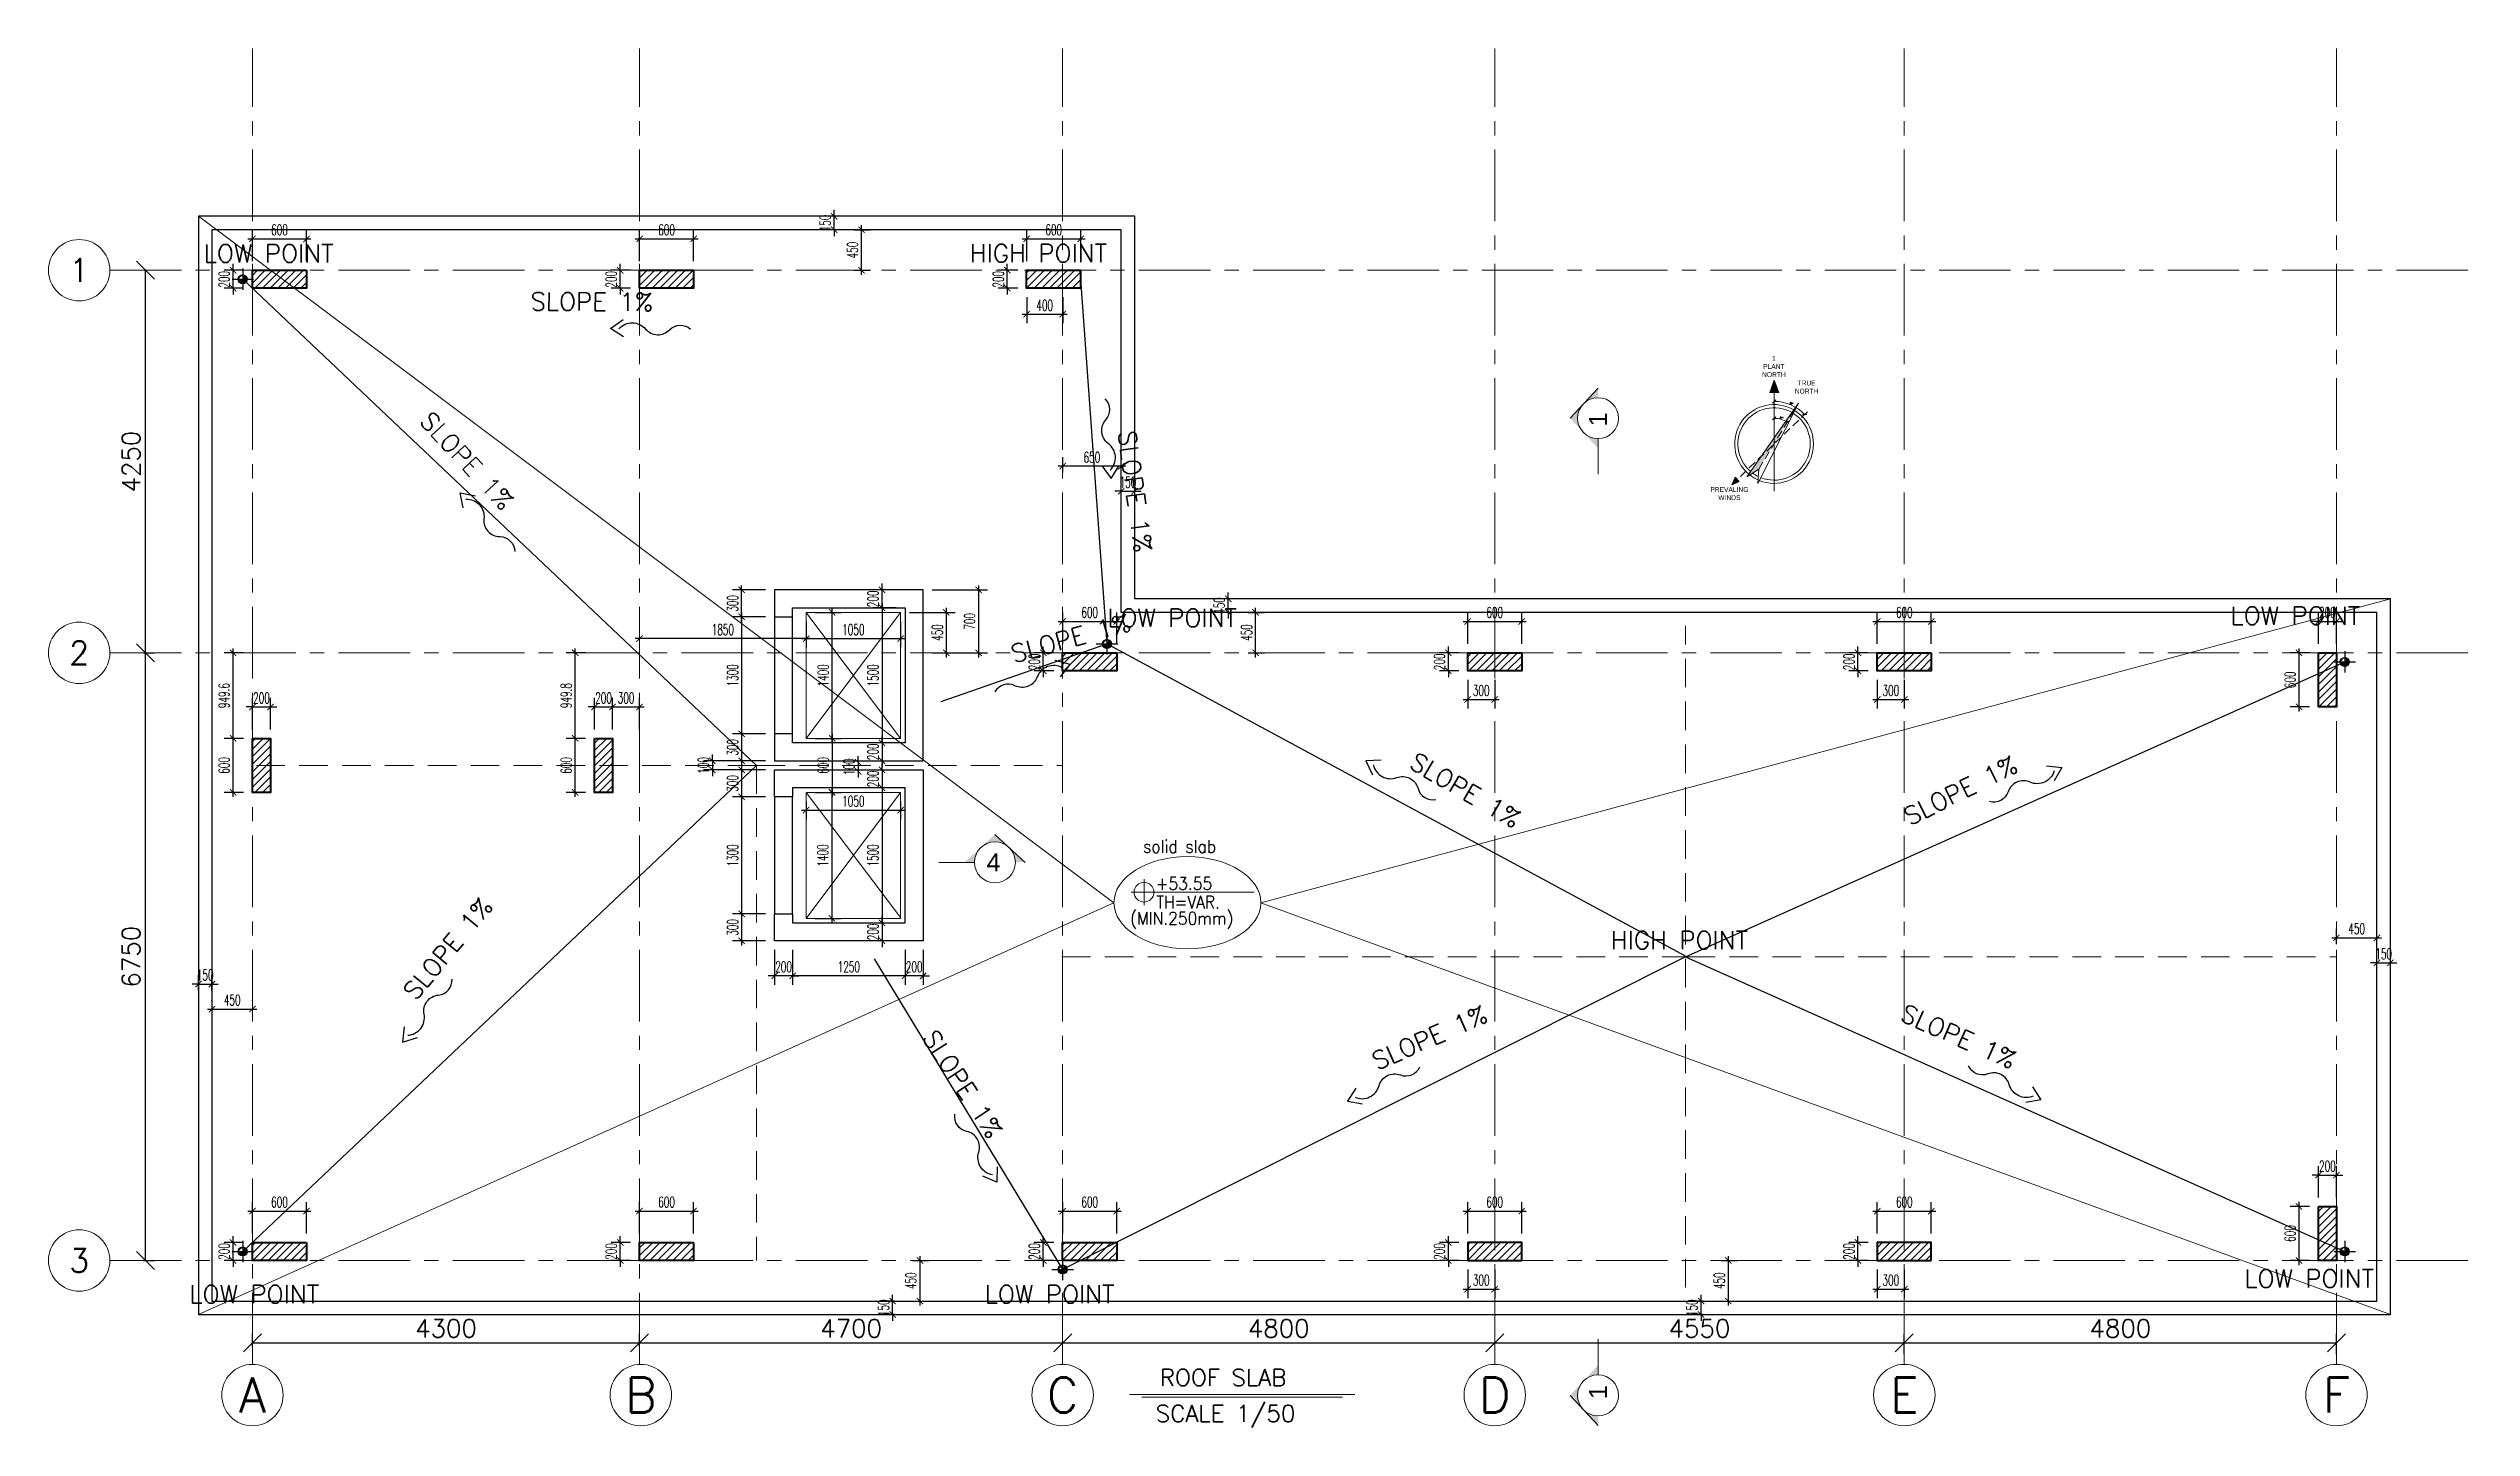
# Model space of a CAD drawing. Extents: x 2556046 to 2673391, y -921360 to -863964.
# Drawn here: x 2586697 to 2613613, y -894448 to -879128 of the extents above; entities that cross this region are included whole.
import ezdxf
from ezdxf.enums import TextEntityAlignment as Align

# ---------------------------------------------------------------- set-up
doc = ezdxf.new("R2010")
doc.units = 0
doc.header["$LTSCALE"] = 500
doc.header["$PDMODE"] = 98
doc.header["$PDSIZE"] = -0.01
for name, pattern in [('CENTER', [50.8, 31.75, -6.35, 6.35, -6.35]), ('DASHDOT', [1, 0.5, -0.25, 0, -0.25]), ('DASHED', [0.75, 0.5, -0.25]), ('HIDDEN', [9.525, 6.35, -3.175])]:
    doc.linetypes.add(name, pattern=pattern)
for name, color, linetype in [('08_Testi', 4, 'Continuous'), ('ASSI', 3, 'DASHDOT'), ('DRAINAGE SLOPE', 150, 'Continuous'), ('hatch', 200, 'Continuous'), ('PAV', 3, 'Continuous'), ('PLUVIALE', 1, 'Continuous')]:
    doc.layers.add(name, color=color, linetype=linetype)
for name, color, linetype, lineweight in [('_02', 2, 'Continuous', 20), ('A-ANNO', 2, 'Continuous', 18), ('A-FLOR-DIMS', 142, 'Continuous', 13), ('A-GRID', 1, 'CENTER', 9), ('A-GRID-DIMS', 142, 'Continuous', 9), ('A-GRID-IDEN', 10, 'Continuous', 9), ('EN05 - Text', 4, 'Continuous', 20), ('goe-ba-coupé', 4, 'Continuous', 40), ('goe-cotes', 115, 'Continuous', 13), ('goe-vu', 31, 'Continuous', 25), ('SYMBOLS', 1, 'Continuous', 13), ('TEXT', 7, 'Continuous', 13)]:
    doc.layers.add(name, color=color, linetype=linetype, lineweight=lineweight)
doc.styles.add('Arial', font='arial.ttf')
doc.styles.add('EG_SIMPLEX', font='SIMPLEX.shx')
doc.styles.add('goe-romans', font='ROMANS.shx', dxfattribs={"width": 0.6})
doc.styles.add('ROMANS', font='romans.shx')
doc.styles.add('ROMANS 100', font='romans.shx')
doc.styles.add('SIMPLEX', font='simplex_.ttf')
doc.styles.get("Standard").update_dxf_attribs({"font": 'arial.ttf'})
doc.dimstyles.new('ARK-MM-0100', dxfattribs={"dimtxt": 200, "dimasz": 200, "dimexe": 100, "dimexo": 100, "dimgap": 60, "dimtad": 1, "dimdec": 1, "dimrnd": 0.1, "dimdsep": 46, "dimtxsty": 'EG_SIMPLEX', "dimblk1": 'OBLIQUE', "dimblk2": 'OBLIQUE', "dimsah": 1, "dimcen": 300, "dimclrd": 256, "dimclre": 256, "dimclrt": 2, "dimadec": 0, "dimazin": 0, "dimtfac": 1, "dimtdec": 1, "dimtix": 1, "dimtmove": 2, "dimatfit": 3, "dimldrblk": 'OBLIQUE', "dimfxl": 1, "dimtolj": 1, "dimtzin": 0, "dimarcsym": 0})
doc.dimstyles.new('Copy of ARK-MM-0050', dxfattribs={"dimscale": 0.5, "dimtxt": 100, "dimasz": 200, "dimexe": 100, "dimexo": 100, "dimgap": 50, "dimtad": 1, "dimtoh": 1, "dimdec": 1, "dimrnd": 0.1, "dimdsep": 46, "dimtxsty": 'EG_SIMPLEX', "dimblk1": 'OBLIQUE', "dimblk2": 'OBLIQUE', "dimsah": 1, "dimcen": 300, "dimclrd": 256, "dimclre": 256, "dimclrt": 2, "dimadec": 0, "dimazin": 0, "dimtfac": 1, "dimtdec": 1, "dimtix": 1, "dimtmove": 2, "dimatfit": 3, "dimldrblk": 'OBLIQUE', "dimfxl": 1, "dimtolj": 1, "dimtzin": 0, "dimarcsym": 0})
doc.dimstyles.new('goe-50e', dxfattribs={"dimscale": 10, "dimtxt": 12, "dimasz": 7, "dimexe": 10, "dimexo": 10, "dimgap": 4, "dimtad": 1, "dimdec": 1, "dimdsep": 46, "dimtxsty": 'goe-romans', "dimblk": 'ARCHTICK', "dimcen": 4, "dimdle": 5, "dimclrt": 256, "dimazin": 0, "dimtfac": 1, "dimtdec": 1, "dimtix": 1, "dimtmove": 2, "dimatfit": 3, "dimldrblk": 'ARCHTICK', "dimfxl": 5, "dimtfillclr": 256, "dimtolj": 1, "dimarcsym": 0})
pattern_1 = [(45, (30000, 0), (-42.4264069, 42.4264069), [])]

msp = doc.modelspace()

# ---------------------------------------------------------------- texts
at = {"layer": '08_Testi', "color": 1, "char_height": 200, "style": 'ROMANS 100'}
for insert, attachment_point, rotation in [((2593414.62, -881944.92), 6, 359.69048), ((2591810.87, -884207.47), 6, 313.030395), ((2598674.83, -883374.59), 4, 277.808147), ((2597395.58, -885859.86), 4, 15.452091), ((2601848.57, -887024.7), 4, 329.710471), ((2608546.77, -887065.33), 6, 26.642861), ((2590698.39, -889651.06), 4, 50.2994), ((2601415.96, -890390.21), 4, 23.74993), ((2608539.45, -890378.38), 6, 336.25007), ((2597224.18, -891203.99), 6, 303.170776)]:
    msp.add_mtext('\\pxqc;SLOPE 1%', dxfattribs=dict(at, insert=insert, attachment_point=attachment_point, rotation=rotation))
at = {"layer": 'A-GRID-DIMS', "color": 7, "style": 'ROMANS 100'}
for s, p in [('LOW POINT', (2588423.36, -881505)), ('HIGH POINT', (2596930.46, -881502.88)), ('LOW POINT', (2598458.37, -885553.99)), ('LOW POINT', (2610936.11, -885530.11)), ('HIGH POINT', (2604050.6, -889133.55)), ('LOW POINT', (2611089.48, -892892.82)), ('LOW POINT', (2588263.7, -893067.67)), ('LOW POINT', (2597098.36, -893067.67))]:
    msp.add_text(s, height=200, dxfattribs=at).set_placement(p)
at = {"layer": 'EN05 - Text', "color": 4, "linetype": 'Continuous', "lineweight": 0, "ltscale": 100, "style": 'ROMANS'}
for s, p in [('ROOF SLAB', (2599042.22, -893985.51)), ('SCALE 1/50', (2598996.73, -894385.07))]:
    msp.add_text(s, height=187.5, dxfattribs=at).set_placement(p)
at = {"layer": 'TEXT', "color": 7, "style": 'Arial'}
for p in [(2603909.96, -883249.45), (2603909.96, -894054.36)]:
    msp.add_text('1', height=200, rotation=90, dxfattribs=at).set_placement(p, align=Align.MIDDLE_CENTER)
at = {"layer": 'TEXT', "style": 'ROMANS', "width": 0.9}
for s, p in [('solid slab', (2598856.23, -888062.46)), ('+53.55', (2598997.11, -888473.8)), ('(MIN.250mm)', (2598713.4, -888861.29)), ('TH=VAR.', (2599002.27, -888680.03))]:
    msp.add_text(s, height=140, dxfattribs=at).set_placement(p)
at = {"layer": 'TEXT', "color": 7, "style": 'Arial'}
msp.add_text('4', height=200, dxfattribs=at).set_placement((2597195.16, -888169), align=Align.MIDDLE_CENTER)

# ---------------------------------------------------------------- blocks, each defined once
blk = doc.blocks.new('AX-HL')
at = {"color": 1}
blk.add_circle((-0.35, 0), 0.35, dxfattribs=at)
at = {"color": 6, "style": 'SIMPLEX', "width": 0.430328}
blk.add_attdef('N-F', text='', height=0.4, dxfattribs=at).set_placement((-0.6, -0.2), (-0.1, -0.2), align=Align.FIT)
at = {"color": 6, "style": 'SIMPLEX'}
blk.add_attdef('N', text='', height=0.4, dxfattribs=at).set_placement((-0.35, 0), align=Align.MIDDLE)
blk = doc.blocks.new('QUOTA')
at = {"layer": 'SYMBOLS'}
for p, q in [((270057, 155400), (270057, 154990)), ((270263, 155196), (269852, 155196))]:
    blk.add_line(p, q, dxfattribs=at)
blk.add_circle((270057, 155195), 157, dxfattribs=at)
blk = doc.blocks.new('_Oblique')
at = {"color": 0, "linetype": 'ByBlock', "lineweight": -2}
blk.add_line((-0.5, -0.5), (0.5, 0.5), dxfattribs=at)
blk = doc.blocks.new('*D111')
at = {"layer": 'A-GRID-DIMS', "lineweight": -2, "transparency": 16777216}
for p, q in [((2587753, -885842), (2587875, -885842)), ((2587775, -892592), (2587775, -885842)), ((2587753, -892592), (2587875, -892592))]:
    blk.add_line(p, q, dxfattribs=at)
at = {"layer": 'Defpoints', "color": 0, "transparency": 16777216}
for p in [(2587653, -885842), (2587775, -885842), (2587653, -892592)]:
    blk.add_point(p, dxfattribs=at)
at = {"layer": 'A-GRID-DIMS', "lineweight": -2, "transparency": 16777216, "xscale": 200, "yscale": 200, "zscale": 200}
for p, rotation in [((2587775, -885842), 90), ((2587775, -892592), 270)]:
    blk.add_blockref('_Oblique', p, dxfattribs=dict(at, rotation=rotation))
at = {"layer": 'A-GRID-DIMS', "color": 2, "transparency": 16777216, "insert": (2587615, -889217), "char_height": 200, "attachment_point": 5, "rotation": 90, "style": 'EG_SIMPLEX'}
blk.add_mtext('\\A1;6750', dxfattribs=at)
blk = doc.blocks.new('*D112')
at = {"layer": 'A-GRID-DIMS', "lineweight": -2, "transparency": 16777216}
for p, q in [((2587775, -885842), (2587775, -881592)), ((2587753, -885842), (2587875, -885842))]:
    blk.add_line(p, q, dxfattribs=at)
at = {"layer": 'Defpoints', "color": 0, "transparency": 16777216}
for p in [(2587775, -881592), (2587775, -881592), (2587653, -885842)]:
    blk.add_point(p, dxfattribs=at)
at = {"layer": 'A-GRID-DIMS', "lineweight": -2, "transparency": 16777216, "xscale": 200, "yscale": 200, "zscale": 200}
for p, rotation in [((2587775, -881592), 90), ((2587775, -885842), 270)]:
    blk.add_blockref('_Oblique', p, dxfattribs=dict(at, rotation=rotation))
at = {"layer": 'A-GRID-DIMS', "color": 2, "transparency": 16777216, "insert": (2587615, -883717), "char_height": 200, "attachment_point": 5, "rotation": 90, "style": 'EG_SIMPLEX'}
blk.add_mtext('\\A1;4250', dxfattribs=at)
blk = doc.blocks.new('*D113')
at = {"layer": 'A-GRID-DIMS', "lineweight": -2, "transparency": 16777216}
for p, q in [((2588963, -893549), (2588963, -893406)), ((2588963, -893506), (2593263, -893506)), ((2593263, -893549), (2593263, -893406))]:
    blk.add_line(p, q, dxfattribs=at)
at = {"layer": 'Defpoints', "color": 0, "transparency": 16777216}
for p in [(2593263, -893506), (2588963, -893649), (2593263, -893649)]:
    blk.add_point(p, dxfattribs=at)
at = {"layer": 'A-GRID-DIMS', "lineweight": -2, "transparency": 16777216, "xscale": 200, "yscale": 200, "zscale": 200, "rotation": 180}
blk.add_blockref('_Oblique', (2588963, -893506), dxfattribs=at)
at = {"layer": 'A-GRID-DIMS', "lineweight": -2, "transparency": 16777216, "xscale": 200, "yscale": 200, "zscale": 200}
blk.add_blockref('_Oblique', (2593263, -893506), dxfattribs=at)
at = {"layer": 'A-GRID-DIMS', "color": 2, "transparency": 16777216, "insert": (2591113, -893346), "char_height": 200, "attachment_point": 5, "style": 'EG_SIMPLEX'}
blk.add_mtext('\\A1;4300', dxfattribs=at)
blk = doc.blocks.new('*D114')
at = {"layer": 'A-GRID-DIMS', "lineweight": -2, "transparency": 16777216}
for p, q in [((2593263, -893549), (2593263, -893406)), ((2593263, -893506), (2597963, -893506)), ((2597963, -893407), (2597963, -893406))]:
    blk.add_line(p, q, dxfattribs=at)
at = {"layer": 'Defpoints', "color": 0, "transparency": 16777216}
for p in [(2597963, -893506), (2597963, -893507), (2593263, -893649)]:
    blk.add_point(p, dxfattribs=at)
at = {"layer": 'A-GRID-DIMS', "lineweight": -2, "transparency": 16777216, "xscale": 200, "yscale": 200, "zscale": 200, "rotation": 180}
blk.add_blockref('_Oblique', (2593263, -893506), dxfattribs=at)
at = {"layer": 'A-GRID-DIMS', "lineweight": -2, "transparency": 16777216, "xscale": 200, "yscale": 200, "zscale": 200}
blk.add_blockref('_Oblique', (2597963, -893506), dxfattribs=at)
at = {"layer": 'A-GRID-DIMS', "color": 2, "transparency": 16777216, "insert": (2595613, -893346), "char_height": 200, "attachment_point": 5, "style": 'EG_SIMPLEX'}
blk.add_mtext('\\A1;4700', dxfattribs=at)
blk = doc.blocks.new('*D115')
at = {"layer": 'A-GRID-DIMS', "lineweight": -2, "transparency": 16777216}
for p, q in [((2597963, -893407), (2597963, -893406)), ((2597963, -893506), (2602762, -893506)), ((2602762, -893407), (2602762, -893406))]:
    blk.add_line(p, q, dxfattribs=at)
at = {"layer": 'Defpoints', "color": 0, "transparency": 16777216}
for p in [(2597963, -893507), (2602762, -893506), (2602762, -893507)]:
    blk.add_point(p, dxfattribs=at)
at = {"layer": 'A-GRID-DIMS', "lineweight": -2, "transparency": 16777216, "xscale": 200, "yscale": 200, "zscale": 200, "rotation": 180}
blk.add_blockref('_Oblique', (2597963, -893506), dxfattribs=at)
at = {"layer": 'A-GRID-DIMS', "lineweight": -2, "transparency": 16777216, "xscale": 200, "yscale": 200, "zscale": 200}
blk.add_blockref('_Oblique', (2602762, -893506), dxfattribs=at)
at = {"layer": 'A-GRID-DIMS', "color": 2, "transparency": 16777216, "insert": (2600363, -893346), "char_height": 200, "attachment_point": 5, "style": 'EG_SIMPLEX'}
blk.add_mtext('\\A1;4800', dxfattribs=at)
blk = doc.blocks.new('*D116')
at = {"layer": 'A-GRID-DIMS', "lineweight": -2, "transparency": 16777216}
for p, q in [((2602762, -893407), (2602762, -893406)), ((2602762, -893506), (2607312, -893506)), ((2607312, -893631), (2607312, -893406))]:
    blk.add_line(p, q, dxfattribs=at)
at = {"layer": 'Defpoints', "color": 0, "transparency": 16777216}
for p in [(2602762, -893507), (2607312, -893506), (2607312, -893731)]:
    blk.add_point(p, dxfattribs=at)
at = {"layer": 'A-GRID-DIMS', "lineweight": -2, "transparency": 16777216, "xscale": 200, "yscale": 200, "zscale": 200, "rotation": 180}
blk.add_blockref('_Oblique', (2602762, -893506), dxfattribs=at)
at = {"layer": 'A-GRID-DIMS', "lineweight": -2, "transparency": 16777216, "xscale": 200, "yscale": 200, "zscale": 200}
blk.add_blockref('_Oblique', (2607312, -893506), dxfattribs=at)
at = {"layer": 'A-GRID-DIMS', "color": 2, "transparency": 16777216, "insert": (2605037, -893346), "char_height": 200, "attachment_point": 5, "style": 'EG_SIMPLEX'}
blk.add_mtext('\\A1;4550', dxfattribs=at)
blk = doc.blocks.new('*D117')
at = {"layer": 'A-GRID-DIMS', "lineweight": -2, "transparency": 16777216}
for p, q in [((2607312, -893631), (2607312, -893406)), ((2607312, -893506), (2612112, -893506)), ((2612112, -893631), (2612112, -893406))]:
    blk.add_line(p, q, dxfattribs=at)
at = {"layer": 'Defpoints', "color": 0, "transparency": 16777216}
for p in [(2612112, -893506), (2607312, -893731), (2612112, -893731)]:
    blk.add_point(p, dxfattribs=at)
at = {"layer": 'A-GRID-DIMS', "lineweight": -2, "transparency": 16777216, "xscale": 200, "yscale": 200, "zscale": 200, "rotation": 180}
blk.add_blockref('_Oblique', (2607312, -893506), dxfattribs=at)
at = {"layer": 'A-GRID-DIMS', "lineweight": -2, "transparency": 16777216, "xscale": 200, "yscale": 200, "zscale": 200}
blk.add_blockref('_Oblique', (2612112, -893506), dxfattribs=at)
at = {"layer": 'A-GRID-DIMS', "color": 2, "transparency": 16777216, "insert": (2609712, -893346), "char_height": 200, "attachment_point": 5, "style": 'EG_SIMPLEX'}
blk.add_mtext('\\A1;4800', dxfattribs=at)
blk = doc.blocks.new('_ArchTick')
at = {"color": 0, "linetype": 'ByBlock', "const_width": 0.15}
blk.add_lwpolyline([(-0.5, -0.5), (0.5, 0.5)], dxfattribs=at)
blk = doc.blocks.new('*D105')
at = {"layer": 'Defpoints', "color": 0, "transparency": 16777216}
for p in [(2589563, -881243), (2588963, -881592), (2589563, -881592)]:
    blk.add_point(p, dxfattribs=at)
at = {"layer": 'goe-cotes', "color": 0, "lineweight": -2, "transparency": 16777216}
for p, q in [((2588963, -881492), (2588963, -881143)), ((2589563, -881492), (2589563, -881143)), ((2588913, -881243), (2589613, -881243))]:
    blk.add_line(p, q, dxfattribs=at)
at = {"layer": 'goe-cotes', "color": 0, "lineweight": -2, "transparency": 16777216, "xscale": 70, "yscale": 70, "zscale": 70, "rotation": 180}
blk.add_blockref('_ArchTick', (2588963, -881243), dxfattribs=at)
at = {"layer": 'goe-cotes', "color": 0, "lineweight": -2, "transparency": 16777216, "xscale": 70, "yscale": 70, "zscale": 70}
blk.add_blockref('_ArchTick', (2589563, -881243), dxfattribs=at)
at = {"layer": 'goe-cotes', "transparency": 16777216, "insert": (2589263, -881143), "char_height": 120, "attachment_point": 5, "style": 'goe-romans'}
blk.add_mtext('\\A1;600', dxfattribs=at)
blk = doc.blocks.new('*D106')
at = {"layer": 'Defpoints', "color": 0, "transparency": 16777216}
for p in [(2588748, -881592), (2588963, -881592), (2588963, -881792)]:
    blk.add_point(p, dxfattribs=at)
at = {"layer": 'goe-cotes', "color": 0, "lineweight": -2, "transparency": 16777216}
for p, q in [((2588863, -881592), (2588648, -881592)), ((2588748, -881592), (2588748, -881522)), ((2588748, -881792), (2588748, -881592)), ((2588863, -881792), (2588648, -881792)), ((2588748, -881792), (2588748, -881862))]:
    blk.add_line(p, q, dxfattribs=at)
at = {"layer": 'goe-cotes', "color": 0, "lineweight": -2, "transparency": 16777216, "xscale": 70, "yscale": 70, "zscale": 70}
for p, rotation in [((2588748, -881592), 270), ((2588748, -881792), 90)]:
    blk.add_blockref('_ArchTick', p, dxfattribs=dict(at, rotation=rotation))
at = {"layer": 'goe-cotes', "transparency": 16777216, "insert": (2588648, -881692), "char_height": 120, "attachment_point": 5, "rotation": 90, "style": 'goe-romans'}
blk.add_mtext('\\A1;200', dxfattribs=at)
blk = doc.blocks.new('*D107')
at = {"layer": 'Defpoints', "color": 0, "transparency": 16777216}
for p in [(2593863, -881243), (2593263, -881592), (2593863, -881592)]:
    blk.add_point(p, dxfattribs=at)
at = {"layer": 'goe-cotes', "color": 0, "lineweight": -2, "transparency": 16777216}
for p, q in [((2593263, -881492), (2593263, -881143)), ((2593863, -881492), (2593863, -881143)), ((2593213, -881243), (2593913, -881243))]:
    blk.add_line(p, q, dxfattribs=at)
at = {"layer": 'goe-cotes', "color": 0, "lineweight": -2, "transparency": 16777216, "xscale": 70, "yscale": 70, "zscale": 70, "rotation": 180}
blk.add_blockref('_ArchTick', (2593263, -881243), dxfattribs=at)
at = {"layer": 'goe-cotes', "color": 0, "lineweight": -2, "transparency": 16777216, "xscale": 70, "yscale": 70, "zscale": 70}
blk.add_blockref('_ArchTick', (2593863, -881243), dxfattribs=at)
at = {"layer": 'goe-cotes', "transparency": 16777216, "insert": (2593563, -881143), "char_height": 120, "attachment_point": 5, "style": 'goe-romans'}
blk.add_mtext('\\A1;600', dxfattribs=at)
blk = doc.blocks.new('*D108')
at = {"layer": 'Defpoints', "color": 0, "transparency": 16777216}
for p in [(2593048, -881592), (2593263, -881592), (2593263, -881792)]:
    blk.add_point(p, dxfattribs=at)
at = {"layer": 'goe-cotes', "color": 0, "lineweight": -2, "transparency": 16777216}
for p, q in [((2593163, -881592), (2592948, -881592)), ((2593048, -881592), (2593048, -881522)), ((2593048, -881792), (2593048, -881592)), ((2593163, -881792), (2592948, -881792)), ((2593048, -881792), (2593048, -881862))]:
    blk.add_line(p, q, dxfattribs=at)
at = {"layer": 'goe-cotes', "color": 0, "lineweight": -2, "transparency": 16777216, "xscale": 70, "yscale": 70, "zscale": 70}
for p, rotation in [((2593048, -881592), 270), ((2593048, -881792), 90)]:
    blk.add_blockref('_ArchTick', p, dxfattribs=dict(at, rotation=rotation))
at = {"layer": 'goe-cotes', "transparency": 16777216, "insert": (2592948, -881692), "char_height": 120, "attachment_point": 5, "rotation": 90, "style": 'goe-romans'}
blk.add_mtext('\\A1;200', dxfattribs=at)
blk = doc.blocks.new('*D109')
at = {"layer": 'Defpoints', "color": 0, "transparency": 16777216}
for p in [(2598163, -881243), (2597563, -881592), (2598163, -881592)]:
    blk.add_point(p, dxfattribs=at)
at = {"layer": 'goe-cotes', "color": 0, "lineweight": -2, "transparency": 16777216}
for p, q in [((2597563, -881492), (2597563, -881143)), ((2598163, -881492), (2598163, -881143)), ((2597513, -881243), (2598213, -881243))]:
    blk.add_line(p, q, dxfattribs=at)
at = {"layer": 'goe-cotes', "color": 0, "lineweight": -2, "transparency": 16777216, "xscale": 70, "yscale": 70, "zscale": 70, "rotation": 180}
blk.add_blockref('_ArchTick', (2597563, -881243), dxfattribs=at)
at = {"layer": 'goe-cotes', "color": 0, "lineweight": -2, "transparency": 16777216, "xscale": 70, "yscale": 70, "zscale": 70}
blk.add_blockref('_ArchTick', (2598163, -881243), dxfattribs=at)
at = {"layer": 'goe-cotes', "transparency": 16777216, "insert": (2597863, -881143), "char_height": 120, "attachment_point": 5, "style": 'goe-romans'}
blk.add_mtext('\\A1;600', dxfattribs=at)
blk = doc.blocks.new('*D110')
at = {"layer": 'Defpoints', "color": 0, "transparency": 16777216}
for p in [(2597348, -881592), (2597563, -881592), (2597563, -881792)]:
    blk.add_point(p, dxfattribs=at)
at = {"layer": 'goe-cotes', "color": 0, "lineweight": -2, "transparency": 16777216}
for p, q in [((2597463, -881592), (2597248, -881592)), ((2597348, -881592), (2597348, -881522)), ((2597348, -881792), (2597348, -881592)), ((2597463, -881792), (2597248, -881792)), ((2597348, -881792), (2597348, -881862))]:
    blk.add_line(p, q, dxfattribs=at)
at = {"layer": 'goe-cotes', "color": 0, "lineweight": -2, "transparency": 16777216, "xscale": 70, "yscale": 70, "zscale": 70}
for p, rotation in [((2597348, -881592), 270), ((2597348, -881792), 90)]:
    blk.add_blockref('_ArchTick', p, dxfattribs=dict(at, rotation=rotation))
at = {"layer": 'goe-cotes', "transparency": 16777216, "insert": (2597248, -881692), "char_height": 120, "attachment_point": 5, "rotation": 90, "style": 'goe-romans'}
blk.add_mtext('\\A1;200', dxfattribs=at)
blk = doc.blocks.new('*D132')
at = {"layer": 'Defpoints', "color": 0, "transparency": 16777216}
for p in [(2597563, -881792), (2597963, -881792), (2597963, -882081)]:
    blk.add_point(p, dxfattribs=at)
at = {"layer": 'goe-cotes', "color": 0, "lineweight": -2, "transparency": 16777216}
for p, q in [((2597563, -881892), (2597563, -882181)), ((2597963, -881892), (2597963, -882181)), ((2597513, -882081), (2598013, -882081))]:
    blk.add_line(p, q, dxfattribs=at)
at = {"layer": 'goe-cotes', "color": 0, "lineweight": -2, "transparency": 16777216, "xscale": 70, "yscale": 70, "zscale": 70, "rotation": 180}
blk.add_blockref('_ArchTick', (2597563, -882081), dxfattribs=at)
at = {"layer": 'goe-cotes', "color": 0, "lineweight": -2, "transparency": 16777216, "xscale": 70, "yscale": 70, "zscale": 70}
blk.add_blockref('_ArchTick', (2597963, -882081), dxfattribs=at)
at = {"layer": 'goe-cotes', "transparency": 16777216, "insert": (2597763, -881981), "char_height": 120, "attachment_point": 5, "style": 'goe-romans'}
blk.add_mtext('\\A1;400', dxfattribs=at)
blk = doc.blocks.new('*D133')
at = {"layer": 'Defpoints', "color": 0, "transparency": 16777216}
for p in [(2598563, -885493), (2597963, -885842), (2598563, -885842)]:
    blk.add_point(p, dxfattribs=at)
at = {"layer": 'goe-cotes', "color": 0, "lineweight": -2, "transparency": 16777216}
for p, q in [((2597913, -885493), (2598613, -885493)), ((2597963, -885742), (2597963, -885393)), ((2598563, -885742), (2598563, -885393))]:
    blk.add_line(p, q, dxfattribs=at)
at = {"layer": 'goe-cotes', "color": 0, "lineweight": -2, "transparency": 16777216, "xscale": 70, "yscale": 70, "zscale": 70, "rotation": 180}
blk.add_blockref('_ArchTick', (2597963, -885493), dxfattribs=at)
at = {"layer": 'goe-cotes', "color": 0, "lineweight": -2, "transparency": 16777216, "xscale": 70, "yscale": 70, "zscale": 70}
blk.add_blockref('_ArchTick', (2598563, -885493), dxfattribs=at)
at = {"layer": 'goe-cotes', "transparency": 16777216, "insert": (2598263, -885393), "char_height": 120, "attachment_point": 5, "style": 'goe-romans'}
blk.add_mtext('\\A1;600', dxfattribs=at)
blk = doc.blocks.new('*D134')
at = {"layer": 'Defpoints', "color": 0, "transparency": 16777216}
for p in [(2597748, -885842), (2597963, -885842), (2597963, -886042)]:
    blk.add_point(p, dxfattribs=at)
at = {"layer": 'goe-cotes', "color": 0, "lineweight": -2, "transparency": 16777216}
for p, q in [((2597748, -885842), (2597748, -885772)), ((2597863, -885842), (2597648, -885842)), ((2597863, -886042), (2597648, -886042)), ((2597748, -886042), (2597748, -885842)), ((2597748, -886042), (2597748, -886112))]:
    blk.add_line(p, q, dxfattribs=at)
at = {"layer": 'goe-cotes', "color": 0, "lineweight": -2, "transparency": 16777216, "xscale": 70, "yscale": 70, "zscale": 70}
for p, rotation in [((2597748, -885842), 270), ((2597748, -886042), 90)]:
    blk.add_blockref('_ArchTick', p, dxfattribs=dict(at, rotation=rotation))
at = {"layer": 'goe-cotes', "transparency": 16777216, "insert": (2597648, -885942), "char_height": 120, "attachment_point": 5, "rotation": 90, "style": 'goe-romans'}
blk.add_mtext('\\A1;200', dxfattribs=at)
blk = doc.blocks.new('*D135')
at = {"layer": 'Defpoints', "color": 0, "transparency": 16777216}
for p in [(2603062, -885493), (2602462, -885842), (2603062, -885842)]:
    blk.add_point(p, dxfattribs=at)
at = {"layer": 'goe-cotes', "color": 0, "lineweight": -2, "transparency": 16777216}
for p, q in [((2602412, -885493), (2603112, -885493)), ((2602462, -885742), (2602462, -885393)), ((2603062, -885742), (2603062, -885393))]:
    blk.add_line(p, q, dxfattribs=at)
at = {"layer": 'goe-cotes', "color": 0, "lineweight": -2, "transparency": 16777216, "xscale": 70, "yscale": 70, "zscale": 70, "rotation": 180}
blk.add_blockref('_ArchTick', (2602462, -885493), dxfattribs=at)
at = {"layer": 'goe-cotes', "color": 0, "lineweight": -2, "transparency": 16777216, "xscale": 70, "yscale": 70, "zscale": 70}
blk.add_blockref('_ArchTick', (2603062, -885493), dxfattribs=at)
at = {"layer": 'goe-cotes', "transparency": 16777216, "insert": (2602762, -885393), "char_height": 120, "attachment_point": 5, "style": 'goe-romans'}
blk.add_mtext('\\A1;600', dxfattribs=at)
blk = doc.blocks.new('*D136')
at = {"layer": 'Defpoints', "color": 0, "transparency": 16777216}
for p in [(2602248, -885842), (2602462, -885842), (2602462, -886042)]:
    blk.add_point(p, dxfattribs=at)
at = {"layer": 'goe-cotes', "color": 0, "lineweight": -2, "transparency": 16777216}
for p, q in [((2602248, -885842), (2602248, -885772)), ((2602362, -885842), (2602148, -885842)), ((2602362, -886042), (2602148, -886042)), ((2602248, -886042), (2602248, -885842)), ((2602248, -886042), (2602248, -886112))]:
    blk.add_line(p, q, dxfattribs=at)
at = {"layer": 'goe-cotes', "color": 0, "lineweight": -2, "transparency": 16777216, "xscale": 70, "yscale": 70, "zscale": 70}
for p, rotation in [((2602248, -885842), 270), ((2602248, -886042), 90)]:
    blk.add_blockref('_ArchTick', p, dxfattribs=dict(at, rotation=rotation))
at = {"layer": 'goe-cotes', "transparency": 16777216, "insert": (2602148, -885942), "char_height": 120, "attachment_point": 5, "rotation": 90, "style": 'goe-romans'}
blk.add_mtext('\\A1;200', dxfattribs=at)
blk = doc.blocks.new('*D137')
at = {"layer": 'Defpoints', "color": 0, "transparency": 16777216}
for p in [(2602462, -886042), (2602762, -886042), (2602762, -886360)]:
    blk.add_point(p, dxfattribs=at)
at = {"layer": 'goe-cotes', "color": 0, "lineweight": -2, "transparency": 16777216}
for p, q in [((2602462, -886142), (2602462, -886460)), ((2602762, -886142), (2602762, -886460)), ((2602412, -886360), (2602812, -886360))]:
    blk.add_line(p, q, dxfattribs=at)
at = {"layer": 'goe-cotes', "color": 0, "lineweight": -2, "transparency": 16777216, "xscale": 70, "yscale": 70, "zscale": 70, "rotation": 180}
blk.add_blockref('_ArchTick', (2602462, -886360), dxfattribs=at)
at = {"layer": 'goe-cotes', "color": 0, "lineweight": -2, "transparency": 16777216, "xscale": 70, "yscale": 70, "zscale": 70}
blk.add_blockref('_ArchTick', (2602762, -886360), dxfattribs=at)
at = {"layer": 'goe-cotes', "transparency": 16777216, "insert": (2602612, -886260), "char_height": 120, "attachment_point": 5, "style": 'goe-romans'}
blk.add_mtext('\\A1;300', dxfattribs=at)
blk = doc.blocks.new('*D138')
at = {"layer": 'Defpoints', "color": 0, "transparency": 16777216}
for p in [(2607612, -885493), (2607012, -885842), (2607612, -885842)]:
    blk.add_point(p, dxfattribs=at)
at = {"layer": 'goe-cotes', "color": 0, "lineweight": -2, "transparency": 16777216}
for p, q in [((2606962, -885493), (2607662, -885493)), ((2607012, -885742), (2607012, -885393)), ((2607612, -885742), (2607612, -885393))]:
    blk.add_line(p, q, dxfattribs=at)
at = {"layer": 'goe-cotes', "color": 0, "lineweight": -2, "transparency": 16777216, "xscale": 70, "yscale": 70, "zscale": 70, "rotation": 180}
blk.add_blockref('_ArchTick', (2607012, -885493), dxfattribs=at)
at = {"layer": 'goe-cotes', "color": 0, "lineweight": -2, "transparency": 16777216, "xscale": 70, "yscale": 70, "zscale": 70}
blk.add_blockref('_ArchTick', (2607612, -885493), dxfattribs=at)
at = {"layer": 'goe-cotes', "transparency": 16777216, "insert": (2607312, -885393), "char_height": 120, "attachment_point": 5, "style": 'goe-romans'}
blk.add_mtext('\\A1;600', dxfattribs=at)
blk = doc.blocks.new('*D139')
at = {"layer": 'Defpoints', "color": 0, "transparency": 16777216}
for p in [(2606797, -885842), (2607012, -885842), (2607012, -886042)]:
    blk.add_point(p, dxfattribs=at)
at = {"layer": 'goe-cotes', "color": 0, "lineweight": -2, "transparency": 16777216}
for p, q in [((2606797, -885842), (2606797, -885772)), ((2606912, -885842), (2606697, -885842)), ((2606912, -886042), (2606697, -886042)), ((2606797, -886042), (2606797, -885842)), ((2606797, -886042), (2606797, -886112))]:
    blk.add_line(p, q, dxfattribs=at)
at = {"layer": 'goe-cotes', "color": 0, "lineweight": -2, "transparency": 16777216, "xscale": 70, "yscale": 70, "zscale": 70}
for p, rotation in [((2606797, -885842), 270), ((2606797, -886042), 90)]:
    blk.add_blockref('_ArchTick', p, dxfattribs=dict(at, rotation=rotation))
at = {"layer": 'goe-cotes', "transparency": 16777216, "insert": (2606697, -885942), "char_height": 120, "attachment_point": 5, "rotation": 90, "style": 'goe-romans'}
blk.add_mtext('\\A1;200', dxfattribs=at)
blk = doc.blocks.new('*D140')
at = {"layer": 'Defpoints', "color": 0, "transparency": 16777216}
for p in [(2607012, -886042), (2607312, -886042), (2607312, -886360)]:
    blk.add_point(p, dxfattribs=at)
at = {"layer": 'goe-cotes', "color": 0, "lineweight": -2, "transparency": 16777216}
for p, q in [((2607012, -886142), (2607012, -886460)), ((2607312, -886142), (2607312, -886460)), ((2606962, -886360), (2607362, -886360))]:
    blk.add_line(p, q, dxfattribs=at)
at = {"layer": 'goe-cotes', "color": 0, "lineweight": -2, "transparency": 16777216, "xscale": 70, "yscale": 70, "zscale": 70, "rotation": 180}
blk.add_blockref('_ArchTick', (2607012, -886360), dxfattribs=at)
at = {"layer": 'goe-cotes', "color": 0, "lineweight": -2, "transparency": 16777216, "xscale": 70, "yscale": 70, "zscale": 70}
blk.add_blockref('_ArchTick', (2607312, -886360), dxfattribs=at)
at = {"layer": 'goe-cotes', "transparency": 16777216, "insert": (2607162, -886260), "char_height": 120, "attachment_point": 5, "style": 'goe-romans'}
blk.add_mtext('\\A1;300', dxfattribs=at)
blk = doc.blocks.new('*D141')
at = {"layer": 'Defpoints', "color": 0, "transparency": 16777216}
for p in [(2612112, -885493), (2611912, -885842), (2612112, -885842)]:
    blk.add_point(p, dxfattribs=at)
at = {"layer": 'goe-cotes', "color": 0, "lineweight": -2, "transparency": 16777216}
for p, q in [((2611912, -885493), (2611842, -885493)), ((2611912, -885742), (2611912, -885393)), ((2611912, -885493), (2612112, -885493)), ((2612112, -885742), (2612112, -885393)), ((2612112, -885493), (2612182, -885493))]:
    blk.add_line(p, q, dxfattribs=at)
at = {"layer": 'goe-cotes', "color": 0, "lineweight": -2, "transparency": 16777216, "xscale": 70, "yscale": 70, "zscale": 70}
blk.add_blockref('_ArchTick', (2611912, -885493), dxfattribs=at)
at = {"layer": 'goe-cotes', "color": 0, "lineweight": -2, "transparency": 16777216, "xscale": 70, "yscale": 70, "zscale": 70, "rotation": 180}
blk.add_blockref('_ArchTick', (2612112, -885493), dxfattribs=at)
at = {"layer": 'goe-cotes', "transparency": 16777216, "insert": (2612012, -885393), "char_height": 120, "attachment_point": 5, "style": 'goe-romans'}
blk.add_mtext('\\A1;200', dxfattribs=at)
blk = doc.blocks.new('*D142')
at = {"layer": 'Defpoints', "color": 0, "transparency": 16777216}
for p in [(2611697, -885842), (2611912, -885842), (2611912, -886442)]:
    blk.add_point(p, dxfattribs=at)
at = {"layer": 'goe-cotes', "color": 0, "lineweight": -2, "transparency": 16777216}
for p, q in [((2611697, -886492), (2611697, -885792)), ((2611812, -885842), (2611597, -885842)), ((2611812, -886442), (2611597, -886442))]:
    blk.add_line(p, q, dxfattribs=at)
at = {"layer": 'goe-cotes', "color": 0, "lineweight": -2, "transparency": 16777216, "xscale": 70, "yscale": 70, "zscale": 70}
for p, rotation in [((2611697, -885842), 90), ((2611697, -886442), 270)]:
    blk.add_blockref('_ArchTick', p, dxfattribs=dict(at, rotation=rotation))
at = {"layer": 'goe-cotes', "transparency": 16777216, "insert": (2611597, -886142), "char_height": 120, "attachment_point": 5, "rotation": 90, "style": 'goe-romans'}
blk.add_mtext('\\A1;600', dxfattribs=at)
blk = doc.blocks.new('*D143')
at = {"layer": 'Defpoints', "color": 0, "transparency": 16777216}
for p in [(2612112, -891643), (2611912, -891992), (2612112, -891992)]:
    blk.add_point(p, dxfattribs=at)
at = {"layer": 'goe-cotes', "color": 0, "lineweight": -2, "transparency": 16777216}
for p, q in [((2611912, -891643), (2611842, -891643)), ((2611912, -891892), (2611912, -891543)), ((2611912, -891643), (2612112, -891643)), ((2612112, -891892), (2612112, -891543)), ((2612112, -891643), (2612182, -891643))]:
    blk.add_line(p, q, dxfattribs=at)
at = {"layer": 'goe-cotes', "color": 0, "lineweight": -2, "transparency": 16777216, "xscale": 70, "yscale": 70, "zscale": 70}
blk.add_blockref('_ArchTick', (2611912, -891643), dxfattribs=at)
at = {"layer": 'goe-cotes', "color": 0, "lineweight": -2, "transparency": 16777216, "xscale": 70, "yscale": 70, "zscale": 70, "rotation": 180}
blk.add_blockref('_ArchTick', (2612112, -891643), dxfattribs=at)
at = {"layer": 'goe-cotes', "transparency": 16777216, "insert": (2612012, -891543), "char_height": 120, "attachment_point": 5, "style": 'goe-romans'}
blk.add_mtext('\\A1;200', dxfattribs=at)
blk = doc.blocks.new('*D144')
at = {"layer": 'Defpoints', "color": 0, "transparency": 16777216}
for p in [(2611697, -891992), (2611912, -891992), (2611912, -892592)]:
    blk.add_point(p, dxfattribs=at)
at = {"layer": 'goe-cotes', "color": 0, "lineweight": -2, "transparency": 16777216}
for p, q in [((2611697, -892642), (2611697, -891942)), ((2611812, -891992), (2611597, -891992)), ((2611812, -892592), (2611597, -892592))]:
    blk.add_line(p, q, dxfattribs=at)
at = {"layer": 'goe-cotes', "color": 0, "lineweight": -2, "transparency": 16777216, "xscale": 70, "yscale": 70, "zscale": 70}
for p, rotation in [((2611697, -891992), 90), ((2611697, -892592), 270)]:
    blk.add_blockref('_ArchTick', p, dxfattribs=dict(at, rotation=rotation))
at = {"layer": 'goe-cotes', "transparency": 16777216, "insert": (2611597, -892292), "char_height": 120, "attachment_point": 5, "rotation": 90, "style": 'goe-romans'}
blk.add_mtext('\\A1;600', dxfattribs=at)
blk = doc.blocks.new('*D122')
at = {"layer": 'Defpoints', "color": 0, "transparency": 16777216}
for p in [(2607612, -892043), (2607012, -892392), (2607612, -892392)]:
    blk.add_point(p, dxfattribs=at)
at = {"layer": 'goe-cotes', "color": 0, "lineweight": -2, "transparency": 16777216}
for p, q in [((2607012, -892292), (2607012, -891943)), ((2607612, -892292), (2607612, -891943)), ((2606962, -892043), (2607662, -892043))]:
    blk.add_line(p, q, dxfattribs=at)
at = {"layer": 'goe-cotes', "color": 0, "lineweight": -2, "transparency": 16777216, "xscale": 70, "yscale": 70, "zscale": 70, "rotation": 180}
blk.add_blockref('_ArchTick', (2607012, -892043), dxfattribs=at)
at = {"layer": 'goe-cotes', "color": 0, "lineweight": -2, "transparency": 16777216, "xscale": 70, "yscale": 70, "zscale": 70}
blk.add_blockref('_ArchTick', (2607612, -892043), dxfattribs=at)
at = {"layer": 'goe-cotes', "transparency": 16777216, "insert": (2607312, -891943), "char_height": 120, "attachment_point": 5, "style": 'goe-romans'}
blk.add_mtext('\\A1;600', dxfattribs=at)
blk = doc.blocks.new('*D123')
at = {"layer": 'Defpoints', "color": 0, "transparency": 16777216}
for p in [(2606797, -892392), (2607012, -892392), (2607012, -892592)]:
    blk.add_point(p, dxfattribs=at)
at = {"layer": 'goe-cotes', "color": 0, "lineweight": -2, "transparency": 16777216}
for p, q in [((2606912, -892392), (2606697, -892392)), ((2606797, -892392), (2606797, -892322)), ((2606797, -892592), (2606797, -892392)), ((2606912, -892592), (2606697, -892592)), ((2606797, -892592), (2606797, -892662))]:
    blk.add_line(p, q, dxfattribs=at)
at = {"layer": 'goe-cotes', "color": 0, "lineweight": -2, "transparency": 16777216, "xscale": 70, "yscale": 70, "zscale": 70}
for p, rotation in [((2606797, -892392), 270), ((2606797, -892592), 90)]:
    blk.add_blockref('_ArchTick', p, dxfattribs=dict(at, rotation=rotation))
at = {"layer": 'goe-cotes', "transparency": 16777216, "insert": (2606697, -892492), "char_height": 120, "attachment_point": 5, "rotation": 90, "style": 'goe-romans'}
blk.add_mtext('\\A1;200', dxfattribs=at)
blk = doc.blocks.new('*D124')
at = {"layer": 'Defpoints', "color": 0, "transparency": 16777216}
for p in [(2607012, -892592), (2607312, -892592), (2607312, -892910)]:
    blk.add_point(p, dxfattribs=at)
at = {"layer": 'goe-cotes', "color": 0, "lineweight": -2, "transparency": 16777216}
for p, q in [((2607012, -892692), (2607012, -893010)), ((2607312, -892692), (2607312, -893010)), ((2606962, -892910), (2607362, -892910))]:
    blk.add_line(p, q, dxfattribs=at)
at = {"layer": 'goe-cotes', "color": 0, "lineweight": -2, "transparency": 16777216, "xscale": 70, "yscale": 70, "zscale": 70, "rotation": 180}
blk.add_blockref('_ArchTick', (2607012, -892910), dxfattribs=at)
at = {"layer": 'goe-cotes', "color": 0, "lineweight": -2, "transparency": 16777216, "xscale": 70, "yscale": 70, "zscale": 70}
blk.add_blockref('_ArchTick', (2607312, -892910), dxfattribs=at)
at = {"layer": 'goe-cotes', "transparency": 16777216, "insert": (2607162, -892810), "char_height": 120, "attachment_point": 5, "style": 'goe-romans'}
blk.add_mtext('\\A1;300', dxfattribs=at)
blk = doc.blocks.new('*D125')
at = {"layer": 'Defpoints', "color": 0, "transparency": 16777216}
for p in [(2603062, -892043), (2602462, -892392), (2603062, -892392)]:
    blk.add_point(p, dxfattribs=at)
at = {"layer": 'goe-cotes', "color": 0, "lineweight": -2, "transparency": 16777216}
for p, q in [((2602462, -892292), (2602462, -891943)), ((2603062, -892292), (2603062, -891943)), ((2602412, -892043), (2603112, -892043))]:
    blk.add_line(p, q, dxfattribs=at)
at = {"layer": 'goe-cotes', "color": 0, "lineweight": -2, "transparency": 16777216, "xscale": 70, "yscale": 70, "zscale": 70, "rotation": 180}
blk.add_blockref('_ArchTick', (2602462, -892043), dxfattribs=at)
at = {"layer": 'goe-cotes', "color": 0, "lineweight": -2, "transparency": 16777216, "xscale": 70, "yscale": 70, "zscale": 70}
blk.add_blockref('_ArchTick', (2603062, -892043), dxfattribs=at)
at = {"layer": 'goe-cotes', "transparency": 16777216, "insert": (2602762, -891943), "char_height": 120, "attachment_point": 5, "style": 'goe-romans'}
blk.add_mtext('\\A1;600', dxfattribs=at)
blk = doc.blocks.new('*D126')
at = {"layer": 'Defpoints', "color": 0, "transparency": 16777216}
for p in [(2602248, -892392), (2602462, -892392), (2602462, -892592)]:
    blk.add_point(p, dxfattribs=at)
at = {"layer": 'goe-cotes', "color": 0, "lineweight": -2, "transparency": 16777216}
for p, q in [((2602362, -892392), (2602148, -892392)), ((2602248, -892392), (2602248, -892322)), ((2602248, -892592), (2602248, -892392)), ((2602362, -892592), (2602148, -892592)), ((2602248, -892592), (2602248, -892662))]:
    blk.add_line(p, q, dxfattribs=at)
at = {"layer": 'goe-cotes', "color": 0, "lineweight": -2, "transparency": 16777216, "xscale": 70, "yscale": 70, "zscale": 70}
for p, rotation in [((2602248, -892392), 270), ((2602248, -892592), 90)]:
    blk.add_blockref('_ArchTick', p, dxfattribs=dict(at, rotation=rotation))
at = {"layer": 'goe-cotes', "transparency": 16777216, "insert": (2602148, -892492), "char_height": 120, "attachment_point": 5, "rotation": 90, "style": 'goe-romans'}
blk.add_mtext('\\A1;200', dxfattribs=at)
blk = doc.blocks.new('*D127')
at = {"layer": 'Defpoints', "color": 0, "transparency": 16777216}
for p in [(2602462, -892592), (2602762, -892592), (2602762, -892910)]:
    blk.add_point(p, dxfattribs=at)
at = {"layer": 'goe-cotes', "color": 0, "lineweight": -2, "transparency": 16777216}
for p, q in [((2602462, -892692), (2602462, -893010)), ((2602762, -892692), (2602762, -893010)), ((2602412, -892910), (2602812, -892910))]:
    blk.add_line(p, q, dxfattribs=at)
at = {"layer": 'goe-cotes', "color": 0, "lineweight": -2, "transparency": 16777216, "xscale": 70, "yscale": 70, "zscale": 70, "rotation": 180}
blk.add_blockref('_ArchTick', (2602462, -892910), dxfattribs=at)
at = {"layer": 'goe-cotes', "color": 0, "lineweight": -2, "transparency": 16777216, "xscale": 70, "yscale": 70, "zscale": 70}
blk.add_blockref('_ArchTick', (2602762, -892910), dxfattribs=at)
at = {"layer": 'goe-cotes', "transparency": 16777216, "insert": (2602612, -892810), "char_height": 120, "attachment_point": 5, "style": 'goe-romans'}
blk.add_mtext('\\A1;300', dxfattribs=at)
blk = doc.blocks.new('*D145')
at = {"layer": 'Defpoints', "color": 0, "transparency": 16777216}
for p in [(2598563, -892043), (2597963, -892392), (2598563, -892392)]:
    blk.add_point(p, dxfattribs=at)
at = {"layer": 'goe-cotes', "color": 0, "lineweight": -2, "transparency": 16777216}
for p, q in [((2597963, -892292), (2597963, -891943)), ((2598563, -892292), (2598563, -891943)), ((2597913, -892043), (2598613, -892043))]:
    blk.add_line(p, q, dxfattribs=at)
at = {"layer": 'goe-cotes', "color": 0, "lineweight": -2, "transparency": 16777216, "xscale": 70, "yscale": 70, "zscale": 70, "rotation": 180}
blk.add_blockref('_ArchTick', (2597963, -892043), dxfattribs=at)
at = {"layer": 'goe-cotes', "color": 0, "lineweight": -2, "transparency": 16777216, "xscale": 70, "yscale": 70, "zscale": 70}
blk.add_blockref('_ArchTick', (2598563, -892043), dxfattribs=at)
at = {"layer": 'goe-cotes', "transparency": 16777216, "insert": (2598263, -891943), "char_height": 120, "attachment_point": 5, "style": 'goe-romans'}
blk.add_mtext('\\A1;600', dxfattribs=at)
blk = doc.blocks.new('*D146')
at = {"layer": 'Defpoints', "color": 0, "transparency": 16777216}
for p in [(2597748, -892392), (2597963, -892392), (2597963, -892592)]:
    blk.add_point(p, dxfattribs=at)
at = {"layer": 'goe-cotes', "color": 0, "lineweight": -2, "transparency": 16777216}
for p, q in [((2597863, -892392), (2597648, -892392)), ((2597748, -892392), (2597748, -892322)), ((2597748, -892592), (2597748, -892392)), ((2597863, -892592), (2597648, -892592)), ((2597748, -892592), (2597748, -892662))]:
    blk.add_line(p, q, dxfattribs=at)
at = {"layer": 'goe-cotes', "color": 0, "lineweight": -2, "transparency": 16777216, "xscale": 70, "yscale": 70, "zscale": 70}
for p, rotation in [((2597748, -892392), 270), ((2597748, -892592), 90)]:
    blk.add_blockref('_ArchTick', p, dxfattribs=dict(at, rotation=rotation))
at = {"layer": 'goe-cotes', "transparency": 16777216, "insert": (2597648, -892492), "char_height": 120, "attachment_point": 5, "rotation": 90, "style": 'goe-romans'}
blk.add_mtext('\\A1;200', dxfattribs=at)
blk = doc.blocks.new('*D147')
at = {"layer": 'Defpoints', "color": 0, "transparency": 16777216}
for p in [(2593863, -892043), (2593263, -892392), (2593863, -892392)]:
    blk.add_point(p, dxfattribs=at)
at = {"layer": 'goe-cotes', "color": 0, "lineweight": -2, "transparency": 16777216}
for p, q in [((2593263, -892292), (2593263, -891943)), ((2593863, -892292), (2593863, -891943)), ((2593213, -892043), (2593913, -892043))]:
    blk.add_line(p, q, dxfattribs=at)
at = {"layer": 'goe-cotes', "color": 0, "lineweight": -2, "transparency": 16777216, "xscale": 70, "yscale": 70, "zscale": 70, "rotation": 180}
blk.add_blockref('_ArchTick', (2593263, -892043), dxfattribs=at)
at = {"layer": 'goe-cotes', "color": 0, "lineweight": -2, "transparency": 16777216, "xscale": 70, "yscale": 70, "zscale": 70}
blk.add_blockref('_ArchTick', (2593863, -892043), dxfattribs=at)
at = {"layer": 'goe-cotes', "transparency": 16777216, "insert": (2593563, -891943), "char_height": 120, "attachment_point": 5, "style": 'goe-romans'}
blk.add_mtext('\\A1;600', dxfattribs=at)
blk = doc.blocks.new('*D148')
at = {"layer": 'Defpoints', "color": 0, "transparency": 16777216}
for p in [(2593048, -892392), (2593263, -892392), (2593263, -892592)]:
    blk.add_point(p, dxfattribs=at)
at = {"layer": 'goe-cotes', "color": 0, "lineweight": -2, "transparency": 16777216}
for p, q in [((2593163, -892392), (2592948, -892392)), ((2593048, -892392), (2593048, -892322)), ((2593048, -892592), (2593048, -892392)), ((2593163, -892592), (2592948, -892592)), ((2593048, -892592), (2593048, -892662))]:
    blk.add_line(p, q, dxfattribs=at)
at = {"layer": 'goe-cotes', "color": 0, "lineweight": -2, "transparency": 16777216, "xscale": 70, "yscale": 70, "zscale": 70}
for p, rotation in [((2593048, -892392), 270), ((2593048, -892592), 90)]:
    blk.add_blockref('_ArchTick', p, dxfattribs=dict(at, rotation=rotation))
at = {"layer": 'goe-cotes', "transparency": 16777216, "insert": (2592948, -892492), "char_height": 120, "attachment_point": 5, "rotation": 90, "style": 'goe-romans'}
blk.add_mtext('\\A1;200', dxfattribs=at)
blk = doc.blocks.new('*D128')
at = {"layer": 'Defpoints', "color": 0, "transparency": 16777216}
for p in [(2589563, -892043), (2588963, -892392), (2589563, -892392)]:
    blk.add_point(p, dxfattribs=at)
at = {"layer": 'goe-cotes', "color": 0, "lineweight": -2, "transparency": 16777216}
for p, q in [((2588963, -892292), (2588963, -891943)), ((2589563, -892292), (2589563, -891943)), ((2588913, -892043), (2589613, -892043))]:
    blk.add_line(p, q, dxfattribs=at)
at = {"layer": 'goe-cotes', "color": 0, "lineweight": -2, "transparency": 16777216, "xscale": 70, "yscale": 70, "zscale": 70, "rotation": 180}
blk.add_blockref('_ArchTick', (2588963, -892043), dxfattribs=at)
at = {"layer": 'goe-cotes', "color": 0, "lineweight": -2, "transparency": 16777216, "xscale": 70, "yscale": 70, "zscale": 70}
blk.add_blockref('_ArchTick', (2589563, -892043), dxfattribs=at)
at = {"layer": 'goe-cotes', "transparency": 16777216, "insert": (2589263, -891943), "char_height": 120, "attachment_point": 5, "style": 'goe-romans'}
blk.add_mtext('\\A1;600', dxfattribs=at)
blk = doc.blocks.new('*D129')
at = {"layer": 'Defpoints', "color": 0, "transparency": 16777216}
for p in [(2588748, -892392), (2588963, -892392), (2588963, -892592)]:
    blk.add_point(p, dxfattribs=at)
at = {"layer": 'goe-cotes', "color": 0, "lineweight": -2, "transparency": 16777216}
for p, q in [((2588863, -892392), (2588648, -892392)), ((2588748, -892392), (2588748, -892322)), ((2588748, -892592), (2588748, -892392)), ((2588863, -892592), (2588648, -892592)), ((2588748, -892592), (2588748, -892662))]:
    blk.add_line(p, q, dxfattribs=at)
at = {"layer": 'goe-cotes', "color": 0, "lineweight": -2, "transparency": 16777216, "xscale": 70, "yscale": 70, "zscale": 70}
for p, rotation in [((2588748, -892392), 270), ((2588748, -892592), 90)]:
    blk.add_blockref('_ArchTick', p, dxfattribs=dict(at, rotation=rotation))
at = {"layer": 'goe-cotes', "transparency": 16777216, "insert": (2588648, -892492), "char_height": 120, "attachment_point": 5, "rotation": 90, "style": 'goe-romans'}
blk.add_mtext('\\A1;200', dxfattribs=at)
blk = doc.blocks.new('*D130')
at = {"layer": 'Defpoints', "color": 0, "transparency": 16777216}
for p in [(2589163, -886443), (2588963, -886792), (2589163, -886792)]:
    blk.add_point(p, dxfattribs=at)
at = {"layer": 'goe-cotes', "color": 0, "lineweight": -2, "transparency": 16777216}
for p, q in [((2588963, -886443), (2588893, -886443)), ((2588963, -886692), (2588963, -886343)), ((2588963, -886443), (2589163, -886443)), ((2589163, -886692), (2589163, -886343)), ((2589163, -886443), (2589233, -886443))]:
    blk.add_line(p, q, dxfattribs=at)
at = {"layer": 'goe-cotes', "color": 0, "lineweight": -2, "transparency": 16777216, "xscale": 70, "yscale": 70, "zscale": 70}
blk.add_blockref('_ArchTick', (2588963, -886443), dxfattribs=at)
at = {"layer": 'goe-cotes', "color": 0, "lineweight": -2, "transparency": 16777216, "xscale": 70, "yscale": 70, "zscale": 70, "rotation": 180}
blk.add_blockref('_ArchTick', (2589163, -886443), dxfattribs=at)
at = {"layer": 'goe-cotes', "transparency": 16777216, "insert": (2589063, -886343), "char_height": 120, "attachment_point": 5, "style": 'goe-romans'}
blk.add_mtext('\\A1;200', dxfattribs=at)
blk = doc.blocks.new('*D131')
at = {"layer": 'Defpoints', "color": 0, "transparency": 16777216}
for p in [(2588748, -886792), (2588963, -886792), (2588963, -887392)]:
    blk.add_point(p, dxfattribs=at)
at = {"layer": 'goe-cotes', "color": 0, "lineweight": -2, "transparency": 16777216}
for p, q in [((2588863, -886792), (2588648, -886792)), ((2588748, -887442), (2588748, -886742)), ((2588863, -887392), (2588648, -887392))]:
    blk.add_line(p, q, dxfattribs=at)
at = {"layer": 'goe-cotes', "color": 0, "lineweight": -2, "transparency": 16777216, "xscale": 70, "yscale": 70, "zscale": 70}
for p, rotation in [((2588748, -886792), 90), ((2588748, -887392), 270)]:
    blk.add_blockref('_ArchTick', p, dxfattribs=dict(at, rotation=rotation))
at = {"layer": 'goe-cotes', "transparency": 16777216, "insert": (2588648, -887092), "char_height": 120, "attachment_point": 5, "rotation": 90, "style": 'goe-romans'}
blk.add_mtext('\\A1;600', dxfattribs=at)
blk = doc.blocks.new('*D118')
at = {"layer": 'Defpoints', "color": 0, "transparency": 16777216}
for p in [(2592963, -886443), (2592763, -886792), (2592963, -886792)]:
    blk.add_point(p, dxfattribs=at)
at = {"layer": 'goe-cotes', "color": 0, "lineweight": -2, "transparency": 16777216}
for p, q in [((2592763, -886443), (2592693, -886443)), ((2592763, -886692), (2592763, -886343)), ((2592763, -886443), (2592963, -886443)), ((2592963, -886692), (2592963, -886343)), ((2592963, -886443), (2593033, -886443))]:
    blk.add_line(p, q, dxfattribs=at)
at = {"layer": 'goe-cotes', "color": 0, "lineweight": -2, "transparency": 16777216, "xscale": 70, "yscale": 70, "zscale": 70}
blk.add_blockref('_ArchTick', (2592763, -886443), dxfattribs=at)
at = {"layer": 'goe-cotes', "color": 0, "lineweight": -2, "transparency": 16777216, "xscale": 70, "yscale": 70, "zscale": 70, "rotation": 180}
blk.add_blockref('_ArchTick', (2592963, -886443), dxfattribs=at)
at = {"layer": 'goe-cotes', "transparency": 16777216, "insert": (2592863, -886343), "char_height": 120, "attachment_point": 5, "style": 'goe-romans'}
blk.add_mtext('\\A1;200', dxfattribs=at)
blk = doc.blocks.new('*D119')
at = {"layer": 'Defpoints', "color": 0, "transparency": 16777216}
for p in [(2592548, -886792), (2592763, -886792), (2592763, -887392)]:
    blk.add_point(p, dxfattribs=at)
at = {"layer": 'goe-cotes', "color": 0, "lineweight": -2, "transparency": 16777216}
for p, q in [((2592663, -886792), (2592448, -886792)), ((2592548, -887442), (2592548, -886742)), ((2592663, -887392), (2592448, -887392))]:
    blk.add_line(p, q, dxfattribs=at)
at = {"layer": 'goe-cotes', "color": 0, "lineweight": -2, "transparency": 16777216, "xscale": 70, "yscale": 70, "zscale": 70}
for p, rotation in [((2592548, -886792), 90), ((2592548, -887392), 270)]:
    blk.add_blockref('_ArchTick', p, dxfattribs=dict(at, rotation=rotation))
at = {"layer": 'goe-cotes', "transparency": 16777216, "insert": (2592448, -887092), "char_height": 120, "attachment_point": 5, "rotation": 90, "style": 'goe-romans'}
blk.add_mtext('\\A1;600', dxfattribs=at)
blk = doc.blocks.new('*D120')
at = {"layer": 'Defpoints', "color": 0, "transparency": 16777216}
for p in [(2588748, -885842), (2588963, -885842), (2588963, -886792)]:
    blk.add_point(p, dxfattribs=at)
at = {"layer": 'goe-cotes', "color": 0, "lineweight": -2, "transparency": 16777216}
for p, q in [((2588748, -886842), (2588748, -885792)), ((2588863, -885842), (2588648, -885842)), ((2588863, -886792), (2588648, -886792))]:
    blk.add_line(p, q, dxfattribs=at)
at = {"layer": 'goe-cotes', "color": 0, "lineweight": -2, "transparency": 16777216, "xscale": 70, "yscale": 70, "zscale": 70}
for p, rotation in [((2588748, -885842), 90), ((2588748, -886792), 270)]:
    blk.add_blockref('_ArchTick', p, dxfattribs=dict(at, rotation=rotation))
at = {"layer": 'goe-cotes', "transparency": 16777216, "insert": (2588648, -886317), "char_height": 120, "attachment_point": 5, "rotation": 90, "style": 'goe-romans'}
blk.add_mtext('\\A1;949.6', dxfattribs=at)
blk = doc.blocks.new('*D121')
at = {"layer": 'Defpoints', "color": 0, "transparency": 16777216}
for p in [(2592548, -885842), (2592763, -885842), (2592763, -886792)]:
    blk.add_point(p, dxfattribs=at)
at = {"layer": 'goe-cotes', "color": 0, "lineweight": -2, "transparency": 16777216}
for p, q in [((2592548, -886842), (2592548, -885792)), ((2592663, -885842), (2592448, -885842)), ((2592663, -886792), (2592448, -886792))]:
    blk.add_line(p, q, dxfattribs=at)
at = {"layer": 'goe-cotes', "color": 0, "lineweight": -2, "transparency": 16777216, "xscale": 70, "yscale": 70, "zscale": 70}
for p, rotation in [((2592548, -885842), 90), ((2592548, -886792), 270)]:
    blk.add_blockref('_ArchTick', p, dxfattribs=dict(at, rotation=rotation))
at = {"layer": 'goe-cotes', "transparency": 16777216, "insert": (2592448, -886317), "char_height": 120, "attachment_point": 5, "rotation": 90, "style": 'goe-romans'}
blk.add_mtext('\\A1;949.8', dxfattribs=at)
blk = doc.blocks.new('*D149')
at = {"layer": 'Defpoints', "color": 0, "transparency": 16777216}
for p in [(2593263, -886443), (2592963, -886792), (2593263, -886792)]:
    blk.add_point(p, dxfattribs=at)
at = {"layer": 'goe-cotes', "color": 0, "lineweight": -2, "transparency": 16777216}
for p, q in [((2592913, -886443), (2593313, -886443)), ((2592963, -886692), (2592963, -886343)), ((2593263, -886692), (2593263, -886343))]:
    blk.add_line(p, q, dxfattribs=at)
at = {"layer": 'goe-cotes', "color": 0, "lineweight": -2, "transparency": 16777216, "xscale": 70, "yscale": 70, "zscale": 70, "rotation": 180}
blk.add_blockref('_ArchTick', (2592963, -886443), dxfattribs=at)
at = {"layer": 'goe-cotes', "color": 0, "lineweight": -2, "transparency": 16777216, "xscale": 70, "yscale": 70, "zscale": 70}
blk.add_blockref('_ArchTick', (2593263, -886443), dxfattribs=at)
at = {"layer": 'goe-cotes', "transparency": 16777216, "insert": (2593113, -886343), "char_height": 120, "attachment_point": 5, "style": 'goe-romans'}
blk.add_mtext('\\A1;300', dxfattribs=at)
blk = doc.blocks.new('*D47')
at = {"layer": 'A-FLOR-DIMS', "lineweight": -2, "transparency": 16777216}
blk.add_arc((15021, 52314), 790, 58.91557, 90, dxfattribs=at)
at = {"layer": 'Defpoints', "color": 0, "transparency": 16777216}
for p in [(15021, 54280), (15778, 53570), (15300, 53053), (14550, 51532), (15021, 50853)]:
    blk.add_point(p, dxfattribs=at)
at = {"layer": 'A-FLOR-DIMS', "lineweight": -2, "transparency": 16777216, "xscale": 100, "yscale": 100, "zscale": 100}
for p, rotation in [((15021, 53104), 180.0000000000001), ((15429, 52991), 328.9155748592273)]:
    blk.add_blockref('_Oblique', p, dxfattribs=dict(at, rotation=rotation))
at = {"layer": 'A-FLOR-DIMS', "color": 2, "transparency": 16777216, "insert": (15246, 53124), "char_height": 50, "attachment_point": 5, "rotation": 344.45779, "style": 'EG_SIMPLEX'}
blk.add_mtext('\\A1;31°', dxfattribs=at)
blk = doc.blocks.new('*D48')
at = {"layer": 'A-FLOR-DIMS', "lineweight": -2, "transparency": 16777216}
blk.add_arc((15021, 52313), 1313, 43.99959, 90, dxfattribs=at)
at = {"layer": 'Defpoints', "color": 0, "transparency": 16777216}
for p in [(15021, 54280), (15691, 53442), (16071, 53327), (13714, 51051), (15021, 50853)]:
    blk.add_point(p, dxfattribs=at)
at = {"layer": 'A-FLOR-DIMS', "lineweight": -2, "transparency": 16777216, "xscale": 100, "yscale": 100, "zscale": 100}
for p, rotation in [((15021, 53626), 180.0000000000001), ((15965, 53225), 313.9995933022354)]:
    blk.add_blockref('_Oblique', p, dxfattribs=dict(at, rotation=rotation))
at = {"layer": 'A-FLOR-DIMS', "color": 2, "transparency": 16777216, "insert": (15553, 53568), "char_height": 50, "attachment_point": 5, "rotation": 336.9998, "style": 'EG_SIMPLEX'}
blk.add_mtext('\\A1;46°', dxfattribs=at)
blk = doc.blocks.new('*D258')
at = {"layer": 'Defpoints', "color": 0, "transparency": 16777216}
for p in [(2599924, -885392), (2600106, -885392), (2599924, -885842)]:
    blk.add_point(p, dxfattribs=at)
at = {"layer": 'goe-cotes', "color": 0, "lineweight": -2, "transparency": 16777216}
for p, q in [((2600024, -885392), (2600206, -885392)), ((2600106, -885892), (2600106, -885342)), ((2600024, -885842), (2600206, -885842))]:
    blk.add_line(p, q, dxfattribs=at)
at = {"layer": 'goe-cotes', "color": 0, "lineweight": -2, "transparency": 16777216, "xscale": 70, "yscale": 70, "zscale": 70}
for p, rotation in [((2600106, -885392), 90), ((2600106, -885842), 270)]:
    blk.add_blockref('_ArchTick', p, dxfattribs=dict(at, rotation=rotation))
at = {"layer": 'goe-cotes', "transparency": 16777216, "insert": (2600006, -885617), "char_height": 120, "attachment_point": 5, "rotation": 90, "style": 'goe-romans'}
blk.add_mtext('\\A1;450', dxfattribs=at)
blk = doc.blocks.new('*D259')
at = {"layer": 'Defpoints', "color": 0, "transparency": 16777216}
for p in [(2599802, -885242), (2599924, -885242), (2599924, -885392)]:
    blk.add_point(p, dxfattribs=at)
at = {"layer": 'goe-cotes', "color": 0, "lineweight": -2, "transparency": 16777216}
for p, q in [((2599824, -885242), (2599702, -885242)), ((2599802, -885242), (2599802, -885172)), ((2599802, -885392), (2599802, -885242)), ((2599824, -885392), (2599702, -885392)), ((2599802, -885392), (2599802, -885462))]:
    blk.add_line(p, q, dxfattribs=at)
at = {"layer": 'goe-cotes', "color": 0, "lineweight": -2, "transparency": 16777216, "xscale": 70, "yscale": 70, "zscale": 70}
for p, rotation in [((2599802, -885242), 270), ((2599802, -885392), 90)]:
    blk.add_blockref('_ArchTick', p, dxfattribs=dict(at, rotation=rotation))
at = {"layer": 'goe-cotes', "transparency": 16777216, "insert": (2599702, -885317), "char_height": 120, "attachment_point": 5, "rotation": 90, "style": 'goe-romans'}
blk.add_mtext('\\A1;150', dxfattribs=at)
blk = doc.blocks.new('*D260')
at = {"layer": 'Defpoints', "color": 0, "transparency": 16777216}
for p in [(2595547, -881142), (2595729, -881142), (2595547, -881592)]:
    blk.add_point(p, dxfattribs=at)
at = {"layer": 'goe-cotes', "color": 0, "lineweight": -2, "transparency": 16777216}
for p, q in [((2595647, -881142), (2595829, -881142)), ((2595729, -881642), (2595729, -881092)), ((2595647, -881592), (2595829, -881592))]:
    blk.add_line(p, q, dxfattribs=at)
at = {"layer": 'goe-cotes', "color": 0, "lineweight": -2, "transparency": 16777216, "xscale": 70, "yscale": 70, "zscale": 70}
for p, rotation in [((2595729, -881142), 90), ((2595729, -881592), 270)]:
    blk.add_blockref('_ArchTick', p, dxfattribs=dict(at, rotation=rotation))
at = {"layer": 'goe-cotes', "transparency": 16777216, "insert": (2595629, -881367), "char_height": 120, "attachment_point": 5, "rotation": 90, "style": 'goe-romans'}
blk.add_mtext('\\A1;450', dxfattribs=at)
blk = doc.blocks.new('*D261')
at = {"layer": 'Defpoints', "color": 0, "transparency": 16777216}
for p in [(2595425, -880992), (2595547, -880992), (2595547, -881142)]:
    blk.add_point(p, dxfattribs=at)
at = {"layer": 'goe-cotes', "color": 0, "lineweight": -2, "transparency": 16777216}
for p, q in [((2595425, -880992), (2595425, -880922)), ((2595447, -880992), (2595325, -880992)), ((2595447, -881142), (2595325, -881142)), ((2595425, -881142), (2595425, -880992)), ((2595425, -881142), (2595425, -881212))]:
    blk.add_line(p, q, dxfattribs=at)
at = {"layer": 'goe-cotes', "color": 0, "lineweight": -2, "transparency": 16777216, "xscale": 70, "yscale": 70, "zscale": 70}
for p, rotation in [((2595425, -880992), 270), ((2595425, -881142), 90)]:
    blk.add_blockref('_ArchTick', p, dxfattribs=dict(at, rotation=rotation))
at = {"layer": 'goe-cotes', "transparency": 16777216, "insert": (2595325, -881067), "char_height": 120, "attachment_point": 5, "rotation": 90, "style": 'goe-romans'}
blk.add_mtext('\\A1;150', dxfattribs=at)
blk = doc.blocks.new('*D262')
at = {"layer": 'Defpoints', "color": 0, "transparency": 16777216}
for p in [(2596195, -892592), (2596195, -893042), (2596377, -893042)]:
    blk.add_point(p, dxfattribs=at)
at = {"layer": 'goe-cotes', "color": 0, "lineweight": -2, "transparency": 16777216}
for p, q in [((2596295, -892592), (2596477, -892592)), ((2596377, -892542), (2596377, -893092)), ((2596295, -893042), (2596477, -893042))]:
    blk.add_line(p, q, dxfattribs=at)
at = {"layer": 'goe-cotes', "color": 0, "lineweight": -2, "transparency": 16777216, "xscale": 70, "yscale": 70, "zscale": 70}
for p, rotation in [((2596377, -892592), 90), ((2596377, -893042), 270)]:
    blk.add_blockref('_ArchTick', p, dxfattribs=dict(at, rotation=rotation))
at = {"layer": 'goe-cotes', "transparency": 16777216, "insert": (2596277, -892817), "char_height": 120, "attachment_point": 5, "rotation": 90, "style": 'goe-romans'}
blk.add_mtext('\\A1;450', dxfattribs=at)
blk = doc.blocks.new('*D263')
at = {"layer": 'Defpoints', "color": 0, "transparency": 16777216}
for p in [(2596074, -893042), (2596195, -893042), (2596195, -893192)]:
    blk.add_point(p, dxfattribs=at)
at = {"layer": 'goe-cotes', "color": 0, "lineweight": -2, "transparency": 16777216}
for p, q in [((2596095, -893042), (2595974, -893042)), ((2596074, -893042), (2596074, -892972)), ((2596074, -893192), (2596074, -893042)), ((2596095, -893192), (2595974, -893192)), ((2596074, -893192), (2596074, -893262))]:
    blk.add_line(p, q, dxfattribs=at)
at = {"layer": 'goe-cotes', "color": 0, "lineweight": -2, "transparency": 16777216, "xscale": 70, "yscale": 70, "zscale": 70}
for p, rotation in [((2596074, -893042), 270), ((2596074, -893192), 90)]:
    blk.add_blockref('_ArchTick', p, dxfattribs=dict(at, rotation=rotation))
at = {"layer": 'goe-cotes', "transparency": 16777216, "insert": (2595974, -893117), "char_height": 120, "attachment_point": 5, "rotation": 90, "style": 'goe-romans'}
blk.add_mtext('\\A1;150', dxfattribs=at)
blk = doc.blocks.new('*D264')
at = {"layer": 'Defpoints', "color": 0, "transparency": 16777216}
for p in [(2605176, -892592), (2605176, -893042), (2605357, -893042)]:
    blk.add_point(p, dxfattribs=at)
at = {"layer": 'goe-cotes', "color": 0, "lineweight": -2, "transparency": 16777216}
for p, q in [((2605276, -892592), (2605457, -892592)), ((2605357, -892542), (2605357, -893092)), ((2605276, -893042), (2605457, -893042))]:
    blk.add_line(p, q, dxfattribs=at)
at = {"layer": 'goe-cotes', "color": 0, "lineweight": -2, "transparency": 16777216, "xscale": 70, "yscale": 70, "zscale": 70}
for p, rotation in [((2605357, -892592), 90), ((2605357, -893042), 270)]:
    blk.add_blockref('_ArchTick', p, dxfattribs=dict(at, rotation=rotation))
at = {"layer": 'goe-cotes', "transparency": 16777216, "insert": (2605257, -892817), "char_height": 120, "attachment_point": 5, "rotation": 90, "style": 'goe-romans'}
blk.add_mtext('\\A1;450', dxfattribs=at)
blk = doc.blocks.new('*D265')
at = {"layer": 'Defpoints', "color": 0, "transparency": 16777216}
for p in [(2605054, -893042), (2605176, -893042), (2605176, -893192)]:
    blk.add_point(p, dxfattribs=at)
at = {"layer": 'goe-cotes', "color": 0, "lineweight": -2, "transparency": 16777216}
for p, q in [((2605076, -893042), (2604954, -893042)), ((2605054, -893042), (2605054, -892972)), ((2605054, -893192), (2605054, -893042)), ((2605076, -893192), (2604954, -893192)), ((2605054, -893192), (2605054, -893262))]:
    blk.add_line(p, q, dxfattribs=at)
at = {"layer": 'goe-cotes', "color": 0, "lineweight": -2, "transparency": 16777216, "xscale": 70, "yscale": 70, "zscale": 70}
for p, rotation in [((2605054, -893042), 270), ((2605054, -893192), 90)]:
    blk.add_blockref('_ArchTick', p, dxfattribs=dict(at, rotation=rotation))
at = {"layer": 'goe-cotes', "transparency": 16777216, "insert": (2604954, -893117), "char_height": 120, "attachment_point": 5, "rotation": 90, "style": 'goe-romans'}
blk.add_mtext('\\A1;150', dxfattribs=at)
blk = doc.blocks.new('*D266')
at = {"layer": 'Defpoints', "color": 0, "transparency": 16777216}
for p in [(2588513, -889521), (2588363, -889691), (2588513, -889691)]:
    blk.add_point(p, dxfattribs=at)
at = {"layer": 'goe-cotes', "color": 0, "lineweight": -2, "transparency": 16777216}
for p, q in [((2588363, -889521), (2588293, -889521)), ((2588363, -889591), (2588363, -889421)), ((2588363, -889521), (2588513, -889521)), ((2588513, -889591), (2588513, -889421)), ((2588513, -889521), (2588583, -889521))]:
    blk.add_line(p, q, dxfattribs=at)
at = {"layer": 'goe-cotes', "color": 0, "lineweight": -2, "transparency": 16777216, "xscale": 70, "yscale": 70, "zscale": 70}
blk.add_blockref('_ArchTick', (2588363, -889521), dxfattribs=at)
at = {"layer": 'goe-cotes', "color": 0, "lineweight": -2, "transparency": 16777216, "xscale": 70, "yscale": 70, "zscale": 70, "rotation": 180}
blk.add_blockref('_ArchTick', (2588513, -889521), dxfattribs=at)
at = {"layer": 'goe-cotes', "transparency": 16777216, "insert": (2588438, -889421), "char_height": 120, "attachment_point": 5, "style": 'goe-romans'}
blk.add_mtext('\\A1;150', dxfattribs=at)
blk = doc.blocks.new('*D267')
at = {"layer": 'Defpoints', "color": 0, "transparency": 16777216}
for p in [(2588513, -889807), (2588963, -889799), (2588963, -889807)]:
    blk.add_point(p, dxfattribs=at)
at = {"layer": 'goe-cotes', "color": 0, "lineweight": -2, "transparency": 16777216}
for p, q in [((2588463, -889799), (2589013, -889799)), ((2588513, -889707), (2588513, -889699)), ((2588963, -889707), (2588963, -889699))]:
    blk.add_line(p, q, dxfattribs=at)
at = {"layer": 'goe-cotes', "color": 0, "lineweight": -2, "transparency": 16777216, "xscale": 70, "yscale": 70, "zscale": 70, "rotation": 180}
blk.add_blockref('_ArchTick', (2588513, -889799), dxfattribs=at)
at = {"layer": 'goe-cotes', "color": 0, "lineweight": -2, "transparency": 16777216, "xscale": 70, "yscale": 70, "zscale": 70}
blk.add_blockref('_ArchTick', (2588963, -889799), dxfattribs=at)
at = {"layer": 'goe-cotes', "transparency": 16777216, "insert": (2588738, -889699), "char_height": 120, "attachment_point": 5, "style": 'goe-romans'}
blk.add_mtext('\\A1;450', dxfattribs=at)
blk = doc.blocks.new('*D268')
at = {"layer": 'Defpoints', "color": 0, "transparency": 16777216}
for p in [(2597963, -883769), (2597963, -883939), (2598613, -883939)]:
    blk.add_point(p, dxfattribs=at)
at = {"layer": 'goe-cotes', "color": 0, "lineweight": -2, "transparency": 16777216}
for p, q in [((2598663, -883769), (2597913, -883769)), ((2597963, -883839), (2597963, -883669)), ((2598613, -883839), (2598613, -883669))]:
    blk.add_line(p, q, dxfattribs=at)
at = {"layer": 'goe-cotes', "color": 0, "lineweight": -2, "transparency": 16777216, "xscale": 70, "yscale": 70, "zscale": 70, "rotation": 180}
blk.add_blockref('_ArchTick', (2597963, -883769), dxfattribs=at)
at = {"layer": 'goe-cotes', "color": 0, "lineweight": -2, "transparency": 16777216, "xscale": 70, "yscale": 70, "zscale": 70}
blk.add_blockref('_ArchTick', (2598613, -883769), dxfattribs=at)
at = {"layer": 'goe-cotes', "transparency": 16777216, "insert": (2598288, -883669), "char_height": 120, "attachment_point": 5, "style": 'goe-romans'}
blk.add_mtext('\\A1;650', dxfattribs=at)
blk = doc.blocks.new('*D269')
at = {"layer": 'Defpoints', "color": 0, "transparency": 16777216}
for p in [(2598763, -884047), (2598763, -884055), (2598613, -884192)]:
    blk.add_point(p, dxfattribs=at)
at = {"layer": 'goe-cotes', "color": 0, "lineweight": -2, "transparency": 16777216}
for p, q in [((2598613, -884047), (2598543, -884047)), ((2598613, -884092), (2598613, -883947)), ((2598613, -884047), (2598763, -884047)), ((2598763, -883955), (2598763, -883947)), ((2598763, -884047), (2598833, -884047))]:
    blk.add_line(p, q, dxfattribs=at)
at = {"layer": 'goe-cotes', "color": 0, "lineweight": -2, "transparency": 16777216, "xscale": 70, "yscale": 70, "zscale": 70}
blk.add_blockref('_ArchTick', (2598613, -884047), dxfattribs=at)
at = {"layer": 'goe-cotes', "color": 0, "lineweight": -2, "transparency": 16777216, "xscale": 70, "yscale": 70, "zscale": 70, "rotation": 180}
blk.add_blockref('_ArchTick', (2598763, -884047), dxfattribs=at)
at = {"layer": 'goe-cotes', "transparency": 16777216, "insert": (2598688, -883947), "char_height": 120, "attachment_point": 5, "style": 'goe-romans'}
blk.add_mtext('\\A1;150', dxfattribs=at)
blk = doc.blocks.new('*D270')
at = {"layer": 'Defpoints', "color": 0, "transparency": 16777216}
for p in [(2612562, -889007), (2612112, -889177), (2612562, -889177)]:
    blk.add_point(p, dxfattribs=at)
at = {"layer": 'goe-cotes', "color": 0, "lineweight": -2, "transparency": 16777216}
for p, q in [((2612062, -889007), (2612612, -889007)), ((2612112, -889077), (2612112, -888907)), ((2612562, -889077), (2612562, -888907))]:
    blk.add_line(p, q, dxfattribs=at)
at = {"layer": 'goe-cotes', "color": 0, "lineweight": -2, "transparency": 16777216, "xscale": 70, "yscale": 70, "zscale": 70, "rotation": 180}
blk.add_blockref('_ArchTick', (2612112, -889007), dxfattribs=at)
at = {"layer": 'goe-cotes', "color": 0, "lineweight": -2, "transparency": 16777216, "xscale": 70, "yscale": 70, "zscale": 70}
blk.add_blockref('_ArchTick', (2612562, -889007), dxfattribs=at)
at = {"layer": 'goe-cotes', "transparency": 16777216, "insert": (2612337, -888907), "char_height": 120, "attachment_point": 5, "style": 'goe-romans'}
blk.add_mtext('\\A1;450', dxfattribs=at)
blk = doc.blocks.new('*D271')
at = {"layer": 'Defpoints', "color": 0, "transparency": 16777216}
for p in [(2612712, -889285), (2612712, -889292), (2612562, -889373)]:
    blk.add_point(p, dxfattribs=at)
at = {"layer": 'goe-cotes', "color": 0, "lineweight": -2, "transparency": 16777216}
for p, q in [((2612562, -889285), (2612492, -889285)), ((2612562, -889273), (2612562, -889185)), ((2612562, -889285), (2612712, -889285)), ((2612712, -889192), (2612712, -889185)), ((2612712, -889285), (2612782, -889285))]:
    blk.add_line(p, q, dxfattribs=at)
at = {"layer": 'goe-cotes', "color": 0, "lineweight": -2, "transparency": 16777216, "xscale": 70, "yscale": 70, "zscale": 70}
blk.add_blockref('_ArchTick', (2612562, -889285), dxfattribs=at)
at = {"layer": 'goe-cotes', "color": 0, "lineweight": -2, "transparency": 16777216, "xscale": 70, "yscale": 70, "zscale": 70, "rotation": 180}
blk.add_blockref('_ArchTick', (2612712, -889285), dxfattribs=at)
at = {"layer": 'goe-cotes', "transparency": 16777216, "insert": (2612637, -889185), "char_height": 120, "attachment_point": 5, "style": 'goe-romans'}
blk.add_mtext('\\A1;150', dxfattribs=at)
blk = doc.blocks.new('*D277')
at = {"layer": 'Defpoints', "color": 0, "transparency": 16777216}
for p in [(2594763, -885442), (2594397, -886742), (2594763, -886742)]:
    blk.add_point(p, dxfattribs=at)
at = {"layer": 'goe-cotes', "color": 0, "lineweight": -2, "transparency": 16777216}
for p, q in [((2594663, -885442), (2594297, -885442)), ((2594397, -885392), (2594397, -886792)), ((2594663, -886742), (2594297, -886742))]:
    blk.add_line(p, q, dxfattribs=at)
at = {"layer": 'goe-cotes', "color": 0, "lineweight": -2, "transparency": 16777216, "xscale": 70, "yscale": 70, "zscale": 70}
for p, rotation in [((2594397, -885442), 90), ((2594397, -886742), 270)]:
    blk.add_blockref('_ArchTick', p, dxfattribs=dict(at, rotation=rotation))
at = {"layer": 'goe-cotes', "transparency": 16777216, "insert": (2594297, -886092), "char_height": 120, "attachment_point": 5, "rotation": 90, "style": 'goe-romans'}
blk.add_mtext('\\A1;1300', dxfattribs=at)
blk = doc.blocks.new('*D278')
at = {"layer": 'Defpoints', "color": 0, "transparency": 16777216}
for p in [(2595113, -887392), (2596163, -887392), (2596163, -887590)]:
    blk.add_point(p, dxfattribs=at)
at = {"layer": 'goe-cotes', "color": 0, "lineweight": -2, "transparency": 16777216}
for p, q in [((2595063, -887590), (2596213, -887590)), ((2595113, -887492), (2595113, -887690)), ((2596163, -887492), (2596163, -887690))]:
    blk.add_line(p, q, dxfattribs=at)
at = {"layer": 'goe-cotes', "color": 0, "lineweight": -2, "transparency": 16777216, "xscale": 70, "yscale": 70, "zscale": 70, "rotation": 180}
blk.add_blockref('_ArchTick', (2595113, -887590), dxfattribs=at)
at = {"layer": 'goe-cotes', "color": 0, "lineweight": -2, "transparency": 16777216, "xscale": 70, "yscale": 70, "zscale": 70}
blk.add_blockref('_ArchTick', (2596163, -887590), dxfattribs=at)
at = {"layer": 'goe-cotes', "transparency": 16777216, "insert": (2595638, -887490), "char_height": 120, "attachment_point": 5, "style": 'goe-romans'}
blk.add_mtext('\\A1;1050', dxfattribs=at)
blk = doc.blocks.new('*D279')
at = {"layer": 'Defpoints', "color": 0, "transparency": 16777216}
for p in [(2595113, -887392), (2595113, -888792), (2595399, -888792)]:
    blk.add_point(p, dxfattribs=at)
at = {"layer": 'goe-cotes', "color": 0, "lineweight": -2, "transparency": 16777216}
for p, q in [((2595213, -887392), (2595499, -887392)), ((2595399, -887342), (2595399, -888842)), ((2595213, -888792), (2595499, -888792))]:
    blk.add_line(p, q, dxfattribs=at)
at = {"layer": 'goe-cotes', "color": 0, "lineweight": -2, "transparency": 16777216, "xscale": 70, "yscale": 70, "zscale": 70}
for p, rotation in [((2595399, -887392), 90), ((2595399, -888792), 270)]:
    blk.add_blockref('_ArchTick', p, dxfattribs=dict(at, rotation=rotation))
at = {"layer": 'goe-cotes', "transparency": 16777216, "insert": (2595299, -888092), "char_height": 120, "attachment_point": 5, "rotation": 90, "style": 'goe-romans'}
blk.add_mtext('\\A1;1400', dxfattribs=at)
blk = doc.blocks.new('*D280')
at = {"layer": 'Defpoints', "color": 0, "transparency": 16777216}
for p in [(2595113, -885392), (2595402, -885392), (2595113, -886792)]:
    blk.add_point(p, dxfattribs=at)
at = {"layer": 'goe-cotes', "color": 0, "lineweight": -2, "transparency": 16777216}
for p, q in [((2595213, -885392), (2595502, -885392)), ((2595402, -886842), (2595402, -885342)), ((2595213, -886792), (2595502, -886792))]:
    blk.add_line(p, q, dxfattribs=at)
at = {"layer": 'goe-cotes', "color": 0, "lineweight": -2, "transparency": 16777216, "xscale": 70, "yscale": 70, "zscale": 70}
for p, rotation in [((2595402, -885392), 90), ((2595402, -886792), 270)]:
    blk.add_blockref('_ArchTick', p, dxfattribs=dict(at, rotation=rotation))
at = {"layer": 'goe-cotes', "transparency": 16777216, "insert": (2595302, -886092), "char_height": 120, "attachment_point": 5, "rotation": 90, "style": 'goe-romans'}
blk.add_mtext('\\A1;1400', dxfattribs=at)
blk = doc.blocks.new('*D281')
at = {"layer": 'Defpoints', "color": 0, "transparency": 16777216}
for p in [(2595113, -885392), (2596163, -885392), (2596163, -885684)]:
    blk.add_point(p, dxfattribs=at)
at = {"layer": 'goe-cotes', "color": 0, "lineweight": -2, "transparency": 16777216}
for p, q in [((2595113, -885492), (2595113, -885784)), ((2596163, -885492), (2596163, -885784)), ((2595063, -885684), (2596213, -885684))]:
    blk.add_line(p, q, dxfattribs=at)
at = {"layer": 'goe-cotes', "color": 0, "lineweight": -2, "transparency": 16777216, "xscale": 70, "yscale": 70, "zscale": 70, "rotation": 180}
blk.add_blockref('_ArchTick', (2595113, -885684), dxfattribs=at)
at = {"layer": 'goe-cotes', "color": 0, "lineweight": -2, "transparency": 16777216, "xscale": 70, "yscale": 70, "zscale": 70}
blk.add_blockref('_ArchTick', (2596163, -885684), dxfattribs=at)
at = {"layer": 'goe-cotes', "transparency": 16777216, "insert": (2595638, -885584), "char_height": 120, "attachment_point": 5, "style": 'goe-romans'}
blk.add_mtext('\\A1;1050', dxfattribs=at)
blk = doc.blocks.new('*D282')
at = {"layer": 'Defpoints', "color": 0, "transparency": 16777216}
for p in [(2593263, -885684), (2593263, -885684), (2595113, -885684)]:
    blk.add_point(p, dxfattribs=at)
at = {"layer": 'goe-cotes', "color": 0, "lineweight": -2, "transparency": 16777216}
for p, q in [((2595163, -885684), (2593213, -885684)), ((2595113, -885584), (2595113, -885584))]:
    blk.add_line(p, q, dxfattribs=at)
at = {"layer": 'goe-cotes', "color": 0, "lineweight": -2, "transparency": 16777216, "xscale": 70, "yscale": 70, "zscale": 70, "rotation": 180}
blk.add_blockref('_ArchTick', (2593263, -885684), dxfattribs=at)
at = {"layer": 'goe-cotes', "color": 0, "lineweight": -2, "transparency": 16777216, "xscale": 70, "yscale": 70, "zscale": 70}
blk.add_blockref('_ArchTick', (2595113, -885684), dxfattribs=at)
at = {"layer": 'goe-cotes', "transparency": 16777216, "insert": (2594188, -885584), "char_height": 120, "attachment_point": 5, "style": 'goe-romans'}
blk.add_mtext('\\A1;1850', dxfattribs=at)
blk = doc.blocks.new('*D283')
at = {"layer": 'Defpoints', "color": 0, "transparency": 16777216}
for p in [(2595113, -886792), (2595113, -887392), (2595402, -887392)]:
    blk.add_point(p, dxfattribs=at)
at = {"layer": 'goe-cotes', "color": 0, "lineweight": -2, "transparency": 16777216}
for p, q in [((2595213, -886792), (2595502, -886792)), ((2595402, -886742), (2595402, -887442)), ((2595213, -887392), (2595502, -887392))]:
    blk.add_line(p, q, dxfattribs=at)
at = {"layer": 'goe-cotes', "color": 0, "lineweight": -2, "transparency": 16777216, "xscale": 70, "yscale": 70, "zscale": 70}
for p, rotation in [((2595402, -886792), 90), ((2595402, -887392), 270)]:
    blk.add_blockref('_ArchTick', p, dxfattribs=dict(at, rotation=rotation))
at = {"layer": 'goe-cotes', "transparency": 16777216, "insert": (2595302, -887092), "char_height": 120, "attachment_point": 5, "rotation": 90, "style": 'goe-romans'}
blk.add_mtext('\\A1;600', dxfattribs=at)
blk = doc.blocks.new('*D284')
at = {"layer": 'Defpoints', "color": 0, "transparency": 16777216}
for p in [(2596163, -885392), (2596413, -885842), (2596670, -885842)]:
    blk.add_point(p, dxfattribs=at)
at = {"layer": 'goe-cotes', "color": 0, "lineweight": -2, "transparency": 16777216}
for p, q in [((2596263, -885392), (2596770, -885392)), ((2596670, -885342), (2596670, -885892)), ((2596513, -885842), (2596770, -885842))]:
    blk.add_line(p, q, dxfattribs=at)
at = {"layer": 'goe-cotes', "color": 0, "lineweight": -2, "transparency": 16777216, "xscale": 70, "yscale": 70, "zscale": 70}
for p, rotation in [((2596670, -885392), 90), ((2596670, -885842), 270)]:
    blk.add_blockref('_ArchTick', p, dxfattribs=dict(at, rotation=rotation))
at = {"layer": 'goe-cotes', "transparency": 16777216, "insert": (2596570, -885617), "char_height": 120, "attachment_point": 5, "rotation": 90, "style": 'goe-romans'}
blk.add_mtext('\\A1;450', dxfattribs=at)
blk = doc.blocks.new('*D285')
at = {"layer": 'Defpoints', "color": 0, "transparency": 16777216}
for p in [(2596413, -885142), (2596413, -885842), (2597029, -885842)]:
    blk.add_point(p, dxfattribs=at)
at = {"layer": 'goe-cotes', "color": 0, "lineweight": -2, "transparency": 16777216}
for p, q in [((2596513, -885142), (2597129, -885142)), ((2597029, -885092), (2597029, -885892)), ((2596513, -885842), (2597129, -885842))]:
    blk.add_line(p, q, dxfattribs=at)
at = {"layer": 'goe-cotes', "color": 0, "lineweight": -2, "transparency": 16777216, "xscale": 70, "yscale": 70, "zscale": 70}
for p, rotation in [((2597029, -885142), 90), ((2597029, -885842), 270)]:
    blk.add_blockref('_ArchTick', p, dxfattribs=dict(at, rotation=rotation))
at = {"layer": 'goe-cotes', "transparency": 16777216, "insert": (2596929, -885492), "char_height": 120, "attachment_point": 5, "rotation": 90, "style": 'goe-romans'}
blk.add_mtext('\\A1;700', dxfattribs=at)
blk = doc.blocks.new('*D286')
at = {"layer": 'Defpoints', "color": 0, "transparency": 16777216}
for p in [(2594397, -885142), (2594763, -885142), (2594763, -885442)]:
    blk.add_point(p, dxfattribs=at)
at = {"layer": 'goe-cotes', "color": 0, "lineweight": -2, "transparency": 16777216}
for p, q in [((2594663, -885142), (2594297, -885142)), ((2594397, -885492), (2594397, -885092)), ((2594663, -885442), (2594297, -885442))]:
    blk.add_line(p, q, dxfattribs=at)
at = {"layer": 'goe-cotes', "color": 0, "lineweight": -2, "transparency": 16777216, "xscale": 70, "yscale": 70, "zscale": 70}
for p, rotation in [((2594397, -885142), 90), ((2594397, -885442), 270)]:
    blk.add_blockref('_ArchTick', p, dxfattribs=dict(at, rotation=rotation))
at = {"layer": 'goe-cotes', "transparency": 16777216, "insert": (2594297, -885292), "char_height": 120, "attachment_point": 5, "rotation": 90, "style": 'goe-romans'}
blk.add_mtext('\\A1;300', dxfattribs=at)
blk = doc.blocks.new('*D287')
at = {"layer": 'Defpoints', "color": 0, "transparency": 16777216}
for p in [(2594763, -886742), (2594397, -887042), (2594763, -887042)]:
    blk.add_point(p, dxfattribs=at)
at = {"layer": 'goe-cotes', "color": 0, "lineweight": -2, "transparency": 16777216}
for p, q in [((2594663, -886742), (2594297, -886742)), ((2594397, -886692), (2594397, -887092)), ((2594663, -887042), (2594297, -887042))]:
    blk.add_line(p, q, dxfattribs=at)
at = {"layer": 'goe-cotes', "color": 0, "lineweight": -2, "transparency": 16777216, "xscale": 70, "yscale": 70, "zscale": 70}
for p, rotation in [((2594397, -886742), 90), ((2594397, -887042), 270)]:
    blk.add_blockref('_ArchTick', p, dxfattribs=dict(at, rotation=rotation))
at = {"layer": 'goe-cotes', "transparency": 16777216, "insert": (2594297, -886892), "char_height": 120, "attachment_point": 5, "rotation": 90, "style": 'goe-romans'}
blk.add_mtext('\\A1;300', dxfattribs=at)
blk = doc.blocks.new('*D288')
at = {"layer": 'Defpoints', "color": 0, "transparency": 16777216}
for p in [(2594072, -887142), (2594763, -887042), (2594763, -887142)]:
    blk.add_point(p, dxfattribs=at)
at = {"layer": 'goe-cotes', "color": 0, "lineweight": -2, "transparency": 16777216}
for p, q in [((2594663, -887042), (2593972, -887042)), ((2594663, -887142), (2593972, -887142)), ((2594072, -887042), (2594072, -886972)), ((2594072, -887042), (2594072, -887142)), ((2594072, -887142), (2594072, -887212))]:
    blk.add_line(p, q, dxfattribs=at)
at = {"layer": 'goe-cotes', "color": 0, "lineweight": -2, "transparency": 16777216, "xscale": 70, "yscale": 70, "zscale": 70}
for p, rotation in [((2594072, -887042), 270), ((2594072, -887142), 90)]:
    blk.add_blockref('_ArchTick', p, dxfattribs=dict(at, rotation=rotation))
at = {"layer": 'goe-cotes', "transparency": 16777216, "insert": (2593972, -887092), "char_height": 120, "attachment_point": 5, "rotation": 90, "style": 'goe-romans'}
blk.add_mtext('\\A1;100', dxfattribs=at)
blk = doc.blocks.new('*D289')
at = {"layer": 'Defpoints', "color": 0, "transparency": 16777216}
for p in [(2594763, -887142), (2594397, -887442), (2594763, -887442)]:
    blk.add_point(p, dxfattribs=at)
at = {"layer": 'goe-cotes', "color": 0, "lineweight": -2, "transparency": 16777216}
for p, q in [((2594663, -887142), (2594297, -887142)), ((2594397, -887092), (2594397, -887492)), ((2594663, -887442), (2594297, -887442))]:
    blk.add_line(p, q, dxfattribs=at)
at = {"layer": 'goe-cotes', "color": 0, "lineweight": -2, "transparency": 16777216, "xscale": 70, "yscale": 70, "zscale": 70}
for p, rotation in [((2594397, -887142), 90), ((2594397, -887442), 270)]:
    blk.add_blockref('_ArchTick', p, dxfattribs=dict(at, rotation=rotation))
at = {"layer": 'goe-cotes', "transparency": 16777216, "insert": (2594297, -887292), "char_height": 120, "attachment_point": 5, "rotation": 90, "style": 'goe-romans'}
blk.add_mtext('\\A1;300', dxfattribs=at)
blk = doc.blocks.new('*D290')
at = {"layer": 'Defpoints', "color": 0, "transparency": 16777216}
for p in [(2594763, -887442), (2594397, -888742), (2594763, -888742)]:
    blk.add_point(p, dxfattribs=at)
at = {"layer": 'goe-cotes', "color": 0, "lineweight": -2, "transparency": 16777216}
for p, q in [((2594397, -887392), (2594397, -888792)), ((2594663, -887442), (2594297, -887442)), ((2594663, -888742), (2594297, -888742))]:
    blk.add_line(p, q, dxfattribs=at)
at = {"layer": 'goe-cotes', "color": 0, "lineweight": -2, "transparency": 16777216, "xscale": 70, "yscale": 70, "zscale": 70}
for p, rotation in [((2594397, -887442), 90), ((2594397, -888742), 270)]:
    blk.add_blockref('_ArchTick', p, dxfattribs=dict(at, rotation=rotation))
at = {"layer": 'goe-cotes', "transparency": 16777216, "insert": (2594297, -888092), "char_height": 120, "attachment_point": 5, "rotation": 90, "style": 'goe-romans'}
blk.add_mtext('\\A1;1300', dxfattribs=at)
blk = doc.blocks.new('*D291')
at = {"layer": 'Defpoints', "color": 0, "transparency": 16777216}
for p in [(2594763, -888742), (2594397, -889042), (2594763, -889042)]:
    blk.add_point(p, dxfattribs=at)
at = {"layer": 'goe-cotes', "color": 0, "lineweight": -2, "transparency": 16777216}
for p, q in [((2594663, -888742), (2594297, -888742)), ((2594397, -888692), (2594397, -889092)), ((2594663, -889042), (2594297, -889042))]:
    blk.add_line(p, q, dxfattribs=at)
at = {"layer": 'goe-cotes', "color": 0, "lineweight": -2, "transparency": 16777216, "xscale": 70, "yscale": 70, "zscale": 70}
for p, rotation in [((2594397, -888742), 90), ((2594397, -889042), 270)]:
    blk.add_blockref('_ArchTick', p, dxfattribs=dict(at, rotation=rotation))
at = {"layer": 'goe-cotes', "transparency": 16777216, "insert": (2594297, -888892), "char_height": 120, "attachment_point": 5, "rotation": 90, "style": 'goe-romans'}
blk.add_mtext('\\A1;300', dxfattribs=at)
blk = doc.blocks.new('A$C6589245E')
h = blk.add_hatch(color=256)
h.paths.add_polyline_path([(-194.5, 41.7), (-239.5, 0), (-212.7, 0, -0.208676)])
h.paths.add_polyline_path([(-155.8, 77.6), (-194.5, 41.7, -0.392415), (-117.1, 41.7)])
h.paths.add_polyline_path([(-117.1, 41.7, -0.018751), (-114.1, 38.7, -0.189185), (-98.9, 0), (-72.1, 0)])
for p, q in [((-239.5, 0), (-155.8, 77.6)), ((0, 0), (-98.9, 0))]:
    blk.add_line(p, q)
blk.add_circle((-155.8, 0), 56.9)
blk = doc.blocks.new('*D292')
at = {"layer": 'Defpoints', "color": 0, "transparency": 16777216}
for p in [(2596213, -889042), (2596413, -889042), (2596213, -889430)]:
    blk.add_point(p, dxfattribs=at)
at = {"layer": 'goe-cotes', "color": 0, "lineweight": -2, "transparency": 16777216}
for p, q in [((2596213, -889142), (2596213, -889530)), ((2596413, -889142), (2596413, -889530)), ((2596213, -889430), (2596143, -889430)), ((2596413, -889430), (2596213, -889430)), ((2596413, -889430), (2596483, -889430))]:
    blk.add_line(p, q, dxfattribs=at)
at = {"layer": 'goe-cotes', "color": 0, "lineweight": -2, "transparency": 16777216, "xscale": 70, "yscale": 70, "zscale": 70}
blk.add_blockref('_ArchTick', (2596213, -889430), dxfattribs=at)
at = {"layer": 'goe-cotes', "color": 0, "lineweight": -2, "transparency": 16777216, "xscale": 70, "yscale": 70, "zscale": 70, "rotation": 180}
blk.add_blockref('_ArchTick', (2596413, -889430), dxfattribs=at)
at = {"layer": 'goe-cotes', "transparency": 16777216, "insert": (2596313, -889330), "char_height": 120, "attachment_point": 5, "style": 'goe-romans'}
blk.add_mtext('\\A1;200', dxfattribs=at)
blk = doc.blocks.new('*D293')
at = {"layer": 'Defpoints', "color": 0, "transparency": 16777216}
for p in [(2594963, -889042), (2596213, -889042), (2594963, -889430)]:
    blk.add_point(p, dxfattribs=at)
at = {"layer": 'goe-cotes', "color": 0, "lineweight": -2, "transparency": 16777216}
for p, q in [((2594963, -889142), (2594963, -889530)), ((2596213, -889142), (2596213, -889530)), ((2596263, -889430), (2594913, -889430))]:
    blk.add_line(p, q, dxfattribs=at)
at = {"layer": 'goe-cotes', "color": 0, "lineweight": -2, "transparency": 16777216, "xscale": 70, "yscale": 70, "zscale": 70, "rotation": 180}
blk.add_blockref('_ArchTick', (2594963, -889430), dxfattribs=at)
at = {"layer": 'goe-cotes', "color": 0, "lineweight": -2, "transparency": 16777216, "xscale": 70, "yscale": 70, "zscale": 70}
blk.add_blockref('_ArchTick', (2596213, -889430), dxfattribs=at)
at = {"layer": 'goe-cotes', "transparency": 16777216, "insert": (2595588, -889330), "char_height": 120, "attachment_point": 5, "style": 'goe-romans'}
blk.add_mtext('\\A1;1250', dxfattribs=at)
blk = doc.blocks.new('*D294')
at = {"layer": 'Defpoints', "color": 0, "transparency": 16777216}
for p in [(2594763, -889042), (2594963, -889042), (2594763, -889430)]:
    blk.add_point(p, dxfattribs=at)
at = {"layer": 'goe-cotes', "color": 0, "lineweight": -2, "transparency": 16777216}
for p, q in [((2594763, -889142), (2594763, -889530)), ((2594963, -889142), (2594963, -889530)), ((2594763, -889430), (2594693, -889430)), ((2594963, -889430), (2594763, -889430)), ((2594963, -889430), (2595033, -889430))]:
    blk.add_line(p, q, dxfattribs=at)
at = {"layer": 'goe-cotes', "color": 0, "lineweight": -2, "transparency": 16777216, "xscale": 70, "yscale": 70, "zscale": 70}
blk.add_blockref('_ArchTick', (2594763, -889430), dxfattribs=at)
at = {"layer": 'goe-cotes', "color": 0, "lineweight": -2, "transparency": 16777216, "xscale": 70, "yscale": 70, "zscale": 70, "rotation": 180}
blk.add_blockref('_ArchTick', (2594963, -889430), dxfattribs=at)
at = {"layer": 'goe-cotes', "transparency": 16777216, "insert": (2594863, -889330), "char_height": 120, "attachment_point": 5, "style": 'goe-romans'}
blk.add_mtext('\\A1;200', dxfattribs=at)
blk = doc.blocks.new('*D295')
at = {"layer": 'Defpoints', "color": 0, "transparency": 16777216}
for p in [(2595956, -885142), (2596213, -885142), (2596213, -885342)]:
    blk.add_point(p, dxfattribs=at)
at = {"layer": 'goe-cotes', "color": 0, "lineweight": -2, "transparency": 16777216}
for p, q in [((2596113, -885142), (2595856, -885142)), ((2595956, -885142), (2595956, -885072)), ((2595956, -885342), (2595956, -885142)), ((2596113, -885342), (2595856, -885342)), ((2595956, -885342), (2595956, -885412))]:
    blk.add_line(p, q, dxfattribs=at)
at = {"layer": 'goe-cotes', "color": 0, "lineweight": -2, "transparency": 16777216, "xscale": 70, "yscale": 70, "zscale": 70}
for p, rotation in [((2595956, -885142), 270), ((2595956, -885342), 90)]:
    blk.add_blockref('_ArchTick', p, dxfattribs=dict(at, rotation=rotation))
at = {"layer": 'goe-cotes', "transparency": 16777216, "insert": (2595856, -885242), "char_height": 120, "attachment_point": 5, "rotation": 90, "style": 'goe-romans'}
blk.add_mtext('\\A1;200', dxfattribs=at)
blk = doc.blocks.new('*D296')
at = {"layer": 'Defpoints', "color": 0, "transparency": 16777216}
for p in [(2596213, -885342), (2595956, -886842), (2595956, -886842)]:
    blk.add_point(p, dxfattribs=at)
at = {"layer": 'goe-cotes', "color": 0, "lineweight": -2, "transparency": 16777216}
for p, q in [((2596113, -885342), (2595856, -885342)), ((2595956, -885292), (2595956, -886892)), ((2596056, -886842), (2596056, -886842))]:
    blk.add_line(p, q, dxfattribs=at)
at = {"layer": 'goe-cotes', "color": 0, "lineweight": -2, "transparency": 16777216, "xscale": 70, "yscale": 70, "zscale": 70}
for p, rotation in [((2595956, -885342), 90), ((2595956, -886842), 270)]:
    blk.add_blockref('_ArchTick', p, dxfattribs=dict(at, rotation=rotation))
at = {"layer": 'goe-cotes', "transparency": 16777216, "insert": (2595856, -886092), "char_height": 120, "attachment_point": 5, "rotation": 90, "style": 'goe-romans'}
blk.add_mtext('\\A1;1500', dxfattribs=at)
blk = doc.blocks.new('*D297')
at = {"layer": 'Defpoints', "color": 0, "transparency": 16777216}
for p in [(2595956, -886842), (2595956, -887042), (2595956, -887042)]:
    blk.add_point(p, dxfattribs=at)
at = {"layer": 'goe-cotes', "color": 0, "lineweight": -2, "transparency": 16777216}
for p, q in [((2595956, -886842), (2595956, -886772)), ((2595956, -886842), (2595956, -887042)), ((2596056, -886842), (2596056, -886842)), ((2595956, -887042), (2595956, -887112)), ((2596056, -887042), (2596056, -887042))]:
    blk.add_line(p, q, dxfattribs=at)
at = {"layer": 'goe-cotes', "color": 0, "lineweight": -2, "transparency": 16777216, "xscale": 70, "yscale": 70, "zscale": 70}
for p, rotation in [((2595956, -886842), 270), ((2595956, -887042), 90)]:
    blk.add_blockref('_ArchTick', p, dxfattribs=dict(at, rotation=rotation))
at = {"layer": 'goe-cotes', "transparency": 16777216, "insert": (2595856, -886942), "char_height": 120, "attachment_point": 5, "rotation": 90, "style": 'goe-romans'}
blk.add_mtext('\\A1;200', dxfattribs=at)
blk = doc.blocks.new('*D298')
at = {"layer": 'Defpoints', "color": 0, "transparency": 16777216}
for p in [(2595690, -887058), (2595690, -887158), (2595690, -887158)]:
    blk.add_point(p, dxfattribs=at)
at = {"layer": 'goe-cotes', "color": 0, "lineweight": -2, "transparency": 16777216}
for p, q in [((2595690, -887058), (2595690, -886988)), ((2595690, -887058), (2595690, -887158)), ((2595790, -887058), (2595790, -887058)), ((2595690, -887158), (2595690, -887228)), ((2595790, -887158), (2595790, -887158))]:
    blk.add_line(p, q, dxfattribs=at)
at = {"layer": 'goe-cotes', "color": 0, "lineweight": -2, "transparency": 16777216, "xscale": 70, "yscale": 70, "zscale": 70}
for p, rotation in [((2595690, -887058), 270), ((2595690, -887158), 90)]:
    blk.add_blockref('_ArchTick', p, dxfattribs=dict(at, rotation=rotation))
at = {"layer": 'goe-cotes', "transparency": 16777216, "insert": (2595590, -887108), "char_height": 120, "attachment_point": 5, "rotation": 90, "style": 'goe-romans'}
blk.add_mtext('\\A1;100', dxfattribs=at)
blk = doc.blocks.new('*D299')
at = {"layer": 'Defpoints', "color": 0, "transparency": 16777216}
for p in [(2595956, -887142), (2595956, -887342), (2595956, -887342)]:
    blk.add_point(p, dxfattribs=at)
at = {"layer": 'goe-cotes', "color": 0, "lineweight": -2, "transparency": 16777216}
for p, q in [((2595956, -887142), (2595956, -887072)), ((2595956, -887142), (2595956, -887342)), ((2596056, -887142), (2596056, -887142)), ((2595956, -887342), (2595956, -887412)), ((2596056, -887342), (2596056, -887342))]:
    blk.add_line(p, q, dxfattribs=at)
at = {"layer": 'goe-cotes', "color": 0, "lineweight": -2, "transparency": 16777216, "xscale": 70, "yscale": 70, "zscale": 70}
for p, rotation in [((2595956, -887142), 270), ((2595956, -887342), 90)]:
    blk.add_blockref('_ArchTick', p, dxfattribs=dict(at, rotation=rotation))
at = {"layer": 'goe-cotes', "transparency": 16777216, "insert": (2595856, -887242), "char_height": 120, "attachment_point": 5, "rotation": 90, "style": 'goe-romans'}
blk.add_mtext('\\A1;200', dxfattribs=at)
blk = doc.blocks.new('*D300')
at = {"layer": 'Defpoints', "color": 0, "transparency": 16777216}
for p in [(2595956, -887342), (2595956, -888842), (2595956, -888842)]:
    blk.add_point(p, dxfattribs=at)
at = {"layer": 'goe-cotes', "color": 0, "lineweight": -2, "transparency": 16777216}
for p, q in [((2595956, -887292), (2595956, -888892)), ((2596056, -887342), (2596056, -887342)), ((2596056, -888842), (2596056, -888842))]:
    blk.add_line(p, q, dxfattribs=at)
at = {"layer": 'goe-cotes', "color": 0, "lineweight": -2, "transparency": 16777216, "xscale": 70, "yscale": 70, "zscale": 70}
for p, rotation in [((2595956, -887342), 90), ((2595956, -888842), 270)]:
    blk.add_blockref('_ArchTick', p, dxfattribs=dict(at, rotation=rotation))
at = {"layer": 'goe-cotes', "transparency": 16777216, "insert": (2595856, -888092), "char_height": 120, "attachment_point": 5, "rotation": 90, "style": 'goe-romans'}
blk.add_mtext('\\A1;1500', dxfattribs=at)
blk = doc.blocks.new('*D301')
at = {"layer": 'Defpoints', "color": 0, "transparency": 16777216}
for p in [(2595956, -888842), (2595956, -889042), (2595956, -889042)]:
    blk.add_point(p, dxfattribs=at)
at = {"layer": 'goe-cotes', "color": 0, "lineweight": -2, "transparency": 16777216}
for p, q in [((2595956, -888842), (2595956, -888772)), ((2595956, -888842), (2595956, -889042)), ((2596056, -888842), (2596056, -888842)), ((2595956, -889042), (2595956, -889112)), ((2596056, -889042), (2596056, -889042))]:
    blk.add_line(p, q, dxfattribs=at)
at = {"layer": 'goe-cotes', "color": 0, "lineweight": -2, "transparency": 16777216, "xscale": 70, "yscale": 70, "zscale": 70}
for p, rotation in [((2595956, -888842), 270), ((2595956, -889042), 90)]:
    blk.add_blockref('_ArchTick', p, dxfattribs=dict(at, rotation=rotation))
at = {"layer": 'goe-cotes', "transparency": 16777216, "insert": (2595856, -888942), "char_height": 120, "attachment_point": 5, "rotation": 90, "style": 'goe-romans'}
blk.add_mtext('\\A1;200', dxfattribs=at)
blk = doc.blocks.new('PLUVIALE')
at = {"layer": 'PLUVIALE', "ltscale": 0.03}
h = blk.add_hatch(color=7, dxfattribs=at)
edge = h.paths.add_edge_path()
edge.add_ellipse((0, -22), major_axis=(15.3, 15.3), ratio=1, start_angle=225, end_angle=405, ccw=False)
edge.add_ellipse((0, 0), major_axis=(-30.6, 30.6), ratio=1, start_angle=135, end_angle=315)
edge.add_ellipse((0, 22), major_axis=(-15.3, 15.3), ratio=1, start_angle=-45, end_angle=135)
at = {"layer": 'PLUVIALE', "color": 3, "linetype": 'DASHDOT'}
for p, q in [((-119, 0), (119, 0)), ((0, -119), (0, 119))]:
    blk.add_line(p, q, dxfattribs=at)
at = {"layer": 'PLUVIALE', "ltscale": 0.03}
for radius in [50, 43.3]:
    blk.add_circle((0, 0), radius, dxfattribs=at)
for centre, start, end in [((0, 22), 90, 270), ((0, -22), 270, 90)]:
    blk.add_arc(centre, 21.7, start, end, dxfattribs=at)
blk = doc.blocks.new('PEN')
at = {"layer": 'PAV'}
blk.add_lwpolyline([(-95, -5, 0.457252), (-390, -14, -0.444465), (-656, -28, 0.400936), (-889, -24)], format="xyb", dxfattribs=at)
blk.add_lwpolyline([(-143, -95), (0, 0), (-143, 95)], dxfattribs=at)
blk = doc.blocks.new('North')
at = {"layer": 'A-ANNO'}
h = blk.add_hatch(color=256, dxfattribs=at)
h.dxf.hatch_style = 1
h.paths.add_polyline_path([(15020.95, 54279.59), (14887.71, 53898.25), (15020.95, 53898.25)])
h.paths.add_polyline_path([(15020.95, 54279.59), (15020.95, 53898.25), (15167.71, 53898.25)])
h = blk.add_hatch(dxfattribs=at)
h.set_pattern_fill('ANSI31', color=256, scale=0.5, angle=133.9995933)
h.set_pattern_definition([(178.9995933, (-10565.72531, 35725.52269), (-0.00109121897, -0.0624904732), [])])
h.paths.add_polyline_path([(13714.22, 51051.17), (13943.52, 51156.83), (13885.67, 51216.73)])
h.paths.add_polyline_path([(13714.22, 51051.17), (13885.67, 51216.73), (13821.95, 51282.71)])
for p, q in [((15020.95, 54279.59), (15020.95, 50852.91)), ((15777.84, 53569.9), (14179.66, 51298.17)), ((15777.84, 53569.9), (14515.03, 51095.98)), ((13943.52, 51156.83), (13821.95, 51282.71)), ((14179.66, 51298.17), (14549.53, 51532.45)), ((14515.03, 51095.98), (14549.53, 51532.45))]:
    blk.add_line(p, q, dxfattribs=at)
at = {"layer": 'A-ANNO', "linetype": 'DASHED'}
for p, q in [((13714.22, 51051.17), (16071.28, 53327.32)), ((14549.53, 51532.45), (15777.84, 53569.9))]:
    blk.add_line(p, q, dxfattribs=at)
at = {"layer": 'A-ANNO'}
blk.add_lwpolyline([(14887.71, 53898.25), (15167.71, 53898.25), (15020.95, 54279.59)], close=True, dxfattribs=at)
blk.add_lwpolyline([(13943.52, 51156.83), (13714.22, 51051.17), (13821.95, 51282.71)], dxfattribs=at)
for radius, start, end in [(1216.55, 59.7835743, 229.962816), (1118.03, 60.2174731, 229.5289172), (1216.55, 247.8015523, 58.1143568), (1118.03, 248.2295178, 57.6863913), (1216.55, 231.9047068, 245.8631156), (1118.03, 233.7083246, 244.0531007)]:
    blk.add_arc((15020.95, 52313.04), radius, start, end, dxfattribs=at)
blk.add_solid([(15777.84, 53569.9), (14179.66, 51298.17), (15777.84, 53569.9), (14549.53, 51532.45)], dxfattribs=at)
at = {"layer": 'A-ANNO', "char_height": 150, "attachment_point": 1}
for s, insert in [('\\pxqc;{\\fBahnschrift Light SemiCondensed|b0|i0|c0|p34;1\\PPLANT \\PNORTH}', (13952.36, 55030.64)), ('\\pxqc;{\\fBahnschrift Light SemiCondensed|b0|i0|c0|p34;TRUE \\PNORTH}', (14963.49, 54270)), ('\\pxqc;{\\fBahnschrift Light SemiCondensed|b0|i0|c0|p34;PREVALING\\PWINDS}', (12577.63, 50980.64))]:
    blk.add_mtext_dynamic_manual_height_columns(s, width=2126.7634, gutter_width=3106.09, heights=[0], dxfattribs=dict(at, insert=insert))
at = {"layer": 'A-FLOR-DIMS'}
for base, line1, picture, middle in [((15690.55, 53442.27), ((13714.22, 51051.17), (16071.28, 53327.32)), '*D48', (15553.45, 53567.53)), ((15300.46, 53053.22), ((14549.53, 51532.45), (15777.84, 53569.9)), '*D47', (15246, 53123.61))]:
    dim = blk.add_angular_dim_2l(base=base, line1=line1, line2=((15020.95, 54279.59), (15020.95, 50852.91)), dimstyle='Copy of ARK-MM-0050', dxfattribs=at)
    dim.commit()
    dim.dimension.update_dxf_attribs({"geometry": picture, "text_midpoint": middle})
blk = doc.blocks.new('A$C47192e77')
at = {"layer": 'A-ANNO', "xscale": 0.3596227847303812, "yscale": 0.3596227847303812, "zscale": 0.3596227847303812}
blk.add_blockref('North', (-4251, -18207), dxfattribs=at)

# ---------------------------------------------------------------- dimensions: what is measured, and where the dimension line sits
at = {"layer": 'A-GRID-DIMS'}
dim = msp.add_linear_dim(base=(2587775.05, -881591.5), p1=(2587653.24, -885841.92), p2=(2587775.05, -881591.5), angle=90, dimstyle='ARK-MM-0100', override={"dimrnd": 1}, dxfattribs=at)
dim.commit()
dim.dimension.update_dxf_attribs({"geometry": '*D112', "text_midpoint": (2587615.05, -883716.71)})
dim = msp.add_linear_dim(base=(2587775.05, -885841.92), p1=(2587653.24, -892591.92), p2=(2587653.24, -885841.92), angle=90, dimstyle='ARK-MM-0100', dxfattribs=at)
dim.commit()
dim.dimension.update_dxf_attribs({"geometry": '*D111', "text_midpoint": (2587615.05, -889216.92)})
for base, p1, p2, picture, middle in [((2593262.72, -893505.78), (2588962.72, -893648.94), (2593262.72, -893648.94), '*D113', (2591112.72, -893345.78)), ((2597962.72, -893505.78), (2593262.72, -893648.94), (2597962.72, -893506.78), '*D114', (2595612.72, -893345.78))]:
    dim = msp.add_linear_dim(base=base, p1=p1, p2=p2, dimstyle='ARK-MM-0100', dxfattribs=at)
    dim.commit()
    dim.dimension.update_dxf_attribs({"geometry": picture, "text_midpoint": middle})
for base, p1, p2, picture, middle in [((2602762.39, -893505.78), (2597962.72, -893506.78), (2602762.39, -893506.78), '*D115', (2600362.56, -893345.78)), ((2607312.06, -893505.78), (2602762.39, -893506.78), (2607312.06, -893730.74), '*D116', (2605037.22, -893345.78)), ((2612112.06, -893505.78), (2607312.06, -893730.74), (2612112.06, -893730.74), '*D117', (2609712.06, -893345.78))]:
    dim = msp.add_linear_dim(base=base, p1=p1, p2=p2, dimstyle='ARK-MM-0100', override={"dimrnd": 1}, dxfattribs=at)
    dim.commit()
    dim.dimension.update_dxf_attribs({"geometry": picture, "text_midpoint": middle})
at = {"layer": 'goe-cotes'}
for base, p1, p2, picture, middle in [((2595425.44, -880991.5), (2595546.72, -881141.5), (2595546.72, -880991.5), '*D261', (2595325.44, -881066.5)), ((2595728.63, -881141.5), (2595546.72, -881591.5), (2595546.72, -881141.5), '*D260', (2595628.63, -881366.5)), ((2588748.15, -881591.5), (2588962.72, -881791.5), (2588962.72, -881591.5), '*D106', (2588648.15, -881691.5)), ((2593048.15, -881591.5), (2593262.72, -881791.5), (2593262.72, -881591.5), '*D108', (2592948.15, -881691.5)), ((2597348.15, -881591.5), (2597562.72, -881791.5), (2597562.72, -881591.5), '*D110', (2597248.15, -881691.5)), ((2594397.39, -885141.92), (2594762.72, -885441.92), (2594762.72, -885141.92), '*D286', (2594297.39, -885291.92)), ((2595955.77, -885141.92), (2596212.72, -885341.92), (2596212.72, -885141.92), '*D295', (2595855.77, -885241.92)), ((2597029.29, -885841.92), (2596412.72, -885141.92), (2596412.72, -885841.92), '*D285', (2596929.29, -885491.92)), ((2599802.36, -885241.92), (2599923.64, -885391.92), (2599923.64, -885241.92), '*D259', (2599702.36, -885316.92)), ((2594397.39, -886741.92), (2594762.72, -885441.92), (2594762.72, -886741.92), '*D277', (2594297.39, -886091.92)), ((2595401.74, -885391.92), (2595112.72, -886791.92), (2595112.72, -885391.92), '*D280', (2595301.74, -886091.92)), ((2595955.77, -886841.92), (2596212.72, -885341.92), (2595955.77, -886841.92), '*D296', (2595855.77, -886091.92)), ((2596670.32, -885841.92), (2596162.72, -885391.92), (2596412.72, -885841.92), '*D284', (2596570.32, -885616.92)), ((2600105.55, -885391.92), (2599923.64, -885841.92), (2599923.64, -885391.92), '*D258', (2600005.55, -885616.92)), ((2588748.15, -885841.92), (2588962.72, -886791.5), (2588962.72, -885841.92), '*D120', (2588648.15, -886316.71)), ((2592548.15, -885841.92), (2592762.72, -886791.71), (2592762.72, -885841.92), '*D121', (2592448.15, -886316.81)), ((2597748.15, -885841.92), (2597962.72, -886041.92), (2597962.72, -885841.92), '*D134', (2597648.15, -885941.92)), ((2602247.82, -885841.92), (2602462.39, -886041.92), (2602462.39, -885841.92), '*D136', (2602147.82, -885941.92)), ((2606797.49, -885841.92), (2607012.06, -886041.92), (2607012.06, -885841.92), '*D139', (2606697.49, -885941.92)), ((2611697.49, -885841.92), (2611912.06, -886441.92), (2611912.06, -885841.92), '*D142', (2611597.49, -886141.92)), ((2588748.15, -886791.5), (2588962.72, -887391.5), (2588962.72, -886791.5), '*D131', (2588648.15, -887091.5)), ((2592548.15, -886791.71), (2592762.72, -887391.71), (2592762.72, -886791.71), '*D119', (2592448.15, -887091.71)), ((2594397.39, -887041.92), (2594762.72, -886741.92), (2594762.72, -887041.92), '*D287', (2594297.39, -886891.92)), ((2595401.74, -887391.92), (2595112.72, -886791.92), (2595112.72, -887391.92), '*D283', (2595301.74, -887091.92)), ((2595955.77, -887041.92), (2595955.77, -886841.92), (2595955.77, -887041.92), '*D297', (2595855.77, -886941.92)), ((2594072.24, -887141.92), (2594762.72, -887041.92), (2594762.72, -887141.92), '*D288', (2593972.24, -887091.92)), ((2594397.39, -887441.92), (2594762.72, -887141.92), (2594762.72, -887441.92), '*D289', (2594297.39, -887291.92)), ((2595689.56, -887158.2), (2595689.56, -887058.2), (2595689.56, -887158.2), '*D298', (2595589.56, -887108.2)), ((2595955.77, -887341.92), (2595955.77, -887141.92), (2595955.77, -887341.92), '*D299', (2595855.77, -887241.92)), ((2594397.39, -888741.92), (2594762.72, -887441.92), (2594762.72, -888741.92), '*D290', (2594297.39, -888091.92)), ((2595398.52, -888791.92), (2595112.72, -887391.92), (2595112.72, -888791.92), '*D279', (2595298.52, -888091.92)), ((2595955.77, -888841.92), (2595955.77, -887341.92), (2595955.77, -888841.92), '*D300', (2595855.77, -888091.92)), ((2594397.39, -889041.92), (2594762.72, -888741.92), (2594762.72, -889041.92), '*D291', (2594297.39, -888891.92)), ((2595955.77, -889041.92), (2595955.77, -888841.92), (2595955.77, -889041.92), '*D301', (2595855.77, -888941.92)), ((2611697.49, -891991.92), (2611912.06, -892591.92), (2611912.06, -891991.92), '*D144', (2611597.49, -892291.92)), ((2588748.15, -892391.92), (2588962.72, -892591.92), (2588962.72, -892391.92), '*D129', (2588648.15, -892491.92)), ((2593048.15, -892391.92), (2593262.72, -892591.92), (2593262.72, -892391.92), '*D148', (2592948.15, -892491.92)), ((2597748.15, -892391.92), (2597962.72, -892591.92), (2597962.72, -892391.92), '*D146', (2597648.15, -892491.92)), ((2602247.82, -892391.92), (2602462.39, -892591.92), (2602462.39, -892391.92), '*D126', (2602147.82, -892491.92)), ((2606797.49, -892391.92), (2607012.06, -892591.92), (2607012.06, -892391.92), '*D123', (2606697.49, -892491.92)), ((2596376.79, -893041.92), (2596194.87, -892591.92), (2596194.87, -893041.92), '*D262', (2596276.79, -892816.92)), ((2605357.5, -893041.92), (2605175.58, -892591.92), (2605175.58, -893041.92), '*D264', (2605257.5, -892816.92)), ((2596073.59, -893041.92), (2596194.87, -893191.92), (2596194.87, -893041.92), '*D263', (2595973.59, -893116.92)), ((2605054.3, -893041.92), (2605175.58, -893191.92), (2605175.58, -893041.92), '*D265', (2604954.3, -893116.92))]:
    dim = msp.add_linear_dim(base=base, p1=p1, p2=p2, angle=90, dimstyle='goe-50e', dxfattribs=at)
    dim.commit()
    dim.dimension.update_dxf_attribs({"geometry": picture, "text_midpoint": middle})
for base, p1, p2, picture, middle in [((2589562.72, -881242.72), (2588962.72, -881591.5), (2589562.72, -881591.5), '*D105', (2589262.72, -881142.72)), ((2593862.72, -881242.72), (2593262.72, -881591.5), (2593862.72, -881591.5), '*D107', (2593562.72, -881142.72)), ((2598162.72, -881242.72), (2597562.72, -881591.5), (2598162.72, -881591.5), '*D109', (2597862.72, -881142.72)), ((2597962.72, -882081.47), (2597562.72, -881791.5), (2597962.72, -881791.5), '*D132', (2597762.72, -881981.47)), ((2597962.72, -883769.16), (2598612.72, -883938.97), (2597962.72, -883938.97), '*D268', (2598287.72, -883669.16)), ((2598762.72, -884047.04), (2598612.72, -884192.36), (2598762.72, -884054.76), '*D269', (2598687.72, -883947.04)), ((2593262.72, -885684.26), (2595112.72, -885684.26), (2593262.72, -885684.26), '*D282', (2594187.72, -885584.26)), ((2596162.72, -885683.97), (2595112.72, -885391.92), (2596162.72, -885391.92), '*D281', (2595637.72, -885583.97)), ((2598562.72, -885493.14), (2597962.72, -885841.92), (2598562.72, -885841.92), '*D133', (2598262.72, -885393.14)), ((2603062.39, -885493.14), (2602462.39, -885841.92), (2603062.39, -885841.92), '*D135', (2602762.39, -885393.14)), ((2607612.06, -885493.14), (2607012.06, -885841.92), (2607612.06, -885841.92), '*D138', (2607312.06, -885393.14)), ((2612112.06, -885493.14), (2611912.06, -885841.92), (2612112.06, -885841.92), '*D141', (2612012.06, -885393.14)), ((2602762.39, -886360.1), (2602462.39, -886041.92), (2602762.39, -886041.92), '*D137', (2602612.39, -886260.1)), ((2607312.06, -886360.1), (2607012.06, -886041.92), (2607312.06, -886041.92), '*D140', (2607162.06, -886260.1)), ((2589162.72, -886442.72), (2588962.72, -886791.5), (2589162.72, -886791.5), '*D130', (2589062.72, -886342.72)), ((2592962.72, -886442.93), (2592762.72, -886791.71), (2592962.72, -886791.71), '*D118', (2592862.72, -886342.93)), ((2593262.72, -886442.93), (2592962.72, -886791.71), (2593262.72, -886791.71), '*D149', (2593112.72, -886342.93)), ((2596162.72, -887589.6), (2595112.72, -887391.92), (2596162.72, -887391.92), '*D278', (2595637.72, -887489.6)), ((2612562.06, -889006.83), (2612112.06, -889176.65), (2612562.06, -889176.65), '*D270', (2612337.06, -888906.83)), ((2594762.72, -889429.72), (2594962.72, -889041.92), (2594762.72, -889041.92), '*D294', (2594862.72, -889329.72)), ((2594962.72, -889429.72), (2596212.72, -889041.92), (2594962.72, -889041.92), '*D293', (2595587.72, -889329.72)), ((2596212.72, -889429.72), (2596412.72, -889041.92), (2596212.72, -889041.92), '*D292', (2596312.72, -889329.72)), ((2612712.06, -889284.72), (2612562.06, -889373.03), (2612712.06, -889292.44), '*D271', (2612637.06, -889184.72)), ((2588512.72, -889521.39), (2588362.72, -889691.21), (2588512.72, -889691.21), '*D266', (2588437.72, -889421.39)), ((2588962.72, -889799.28), (2588512.72, -889807), (2588962.72, -889807), '*D267', (2588737.72, -889699.28)), ((2612112.06, -891643.14), (2611912.06, -891991.92), (2612112.06, -891991.92), '*D143', (2612012.06, -891543.14)), ((2589562.72, -892043.14), (2588962.72, -892391.92), (2589562.72, -892391.92), '*D128', (2589262.72, -891943.14)), ((2593862.72, -892043.14), (2593262.72, -892391.92), (2593862.72, -892391.92), '*D147', (2593562.72, -891943.14)), ((2598562.72, -892043.14), (2597962.72, -892391.92), (2598562.72, -892391.92), '*D145', (2598262.72, -891943.14)), ((2603062.39, -892043.14), (2602462.39, -892391.92), (2603062.39, -892391.92), '*D125', (2602762.39, -891943.14)), ((2607612.06, -892043.14), (2607012.06, -892391.92), (2607612.06, -892391.92), '*D122', (2607312.06, -891943.14)), ((2602762.39, -892910.1), (2602462.39, -892591.92), (2602762.39, -892591.92), '*D127', (2602612.39, -892810.1)), ((2607312.06, -892910.1), (2607012.06, -892591.92), (2607312.06, -892591.92), '*D124', (2607162.06, -892810.1))]:
    dim = msp.add_linear_dim(base=base, p1=p1, p2=p2, dimstyle='goe-50e', dxfattribs=at)
    dim.commit()
    dim.dimension.update_dxf_attribs({"geometry": picture, "text_midpoint": middle})

# ---------------------------------------------------------------- hatches: boundary and pattern name
at = {"layer": 'hatch'}
h = msp.add_hatch(dxfattribs=at)
h.set_pattern_fill('_USER', color=256, scale=60, angle=45, pattern_type=0)
h.set_pattern_definition(pattern_1)
h.paths.add_polyline_path([(2589562.72, -881791.5), (2589562.72, -881591.5), (2588962.72, -881591.5), (2588962.72, -881791.5)])
h = msp.add_hatch(dxfattribs=at)
h.set_pattern_fill('_USER', color=256, scale=60, angle=45, pattern_type=0)
h.set_pattern_definition(pattern_1)
h.paths.add_polyline_path([(2593862.72, -881791.5), (2593862.72, -881591.5), (2593262.72, -881591.5), (2593262.72, -881791.5)])
h = msp.add_hatch(dxfattribs=at)
h.set_pattern_fill('_USER', color=256, scale=60, angle=45, pattern_type=0)
h.set_pattern_definition(pattern_1)
h.paths.add_polyline_path([(2598162.72, -881791.5), (2598162.72, -881591.5), (2597562.72, -881591.5), (2597562.72, -881791.5)])
h = msp.add_hatch(dxfattribs=at)
h.set_pattern_fill('_USER', color=256, scale=60, angle=45, pattern_type=0)
h.set_pattern_definition(pattern_1)
h.paths.add_polyline_path([(2598562.72, -886041.92), (2598562.72, -885841.92), (2597962.72, -885841.92), (2597962.72, -886041.92)])
h = msp.add_hatch(dxfattribs=at)
h.set_pattern_fill('_USER', color=256, scale=60, angle=45, pattern_type=0)
h.set_pattern_definition(pattern_1)
h.paths.add_polyline_path([(2603062.39, -886041.92), (2603062.39, -885841.92), (2602465.39, -885841.92), (2602465.39, -886041.92)])
h = msp.add_hatch(dxfattribs=at)
h.set_pattern_fill('_USER', color=256, scale=60, angle=45, pattern_type=0)
h.set_pattern_definition(pattern_1)
h.paths.add_polyline_path([(2607612.06, -886041.92), (2607612.06, -885841.92), (2607012.06, -885841.92), (2607012.06, -886041.92)])
h = msp.add_hatch(dxfattribs=at)
h.set_pattern_fill('_USER', color=256, scale=60, angle=45, pattern_type=0)
h.set_pattern_definition(pattern_1)
h.paths.add_polyline_path([(2612112.06, -885841.92), (2611912.06, -885841.92), (2611912.06, -886441.92), (2612112.06, -886441.92)])
h = msp.add_hatch(dxfattribs=at)
h.set_pattern_fill('_USER', color=256, scale=60, angle=45, pattern_type=0)
h.set_pattern_definition(pattern_1)
h.paths.add_polyline_path([(2589162.72, -886791.5), (2588962.72, -886791.5), (2588962.72, -887391.5), (2589162.72, -887391.5)])
h = msp.add_hatch(dxfattribs=at)
h.set_pattern_fill('_USER', color=256, scale=60, angle=45, pattern_type=0)
h.set_pattern_definition(pattern_1)
h.paths.add_polyline_path([(2592962.72, -886791.71), (2592762.72, -886791.71), (2592762.72, -887391.71), (2592962.72, -887391.71)])
h = msp.add_hatch(dxfattribs=at)
h.set_pattern_fill('_USER', color=256, scale=60, angle=45, pattern_type=0)
h.set_pattern_definition(pattern_1)
h.paths.add_polyline_path([(2612112.06, -891991.92), (2611912.06, -891991.92), (2611912.06, -892591.92), (2612112.06, -892591.92)])
h = msp.add_hatch(dxfattribs=at)
h.set_pattern_fill('_USER', color=256, scale=60, angle=45, pattern_type=0)
h.set_pattern_definition(pattern_1)
h.paths.add_polyline_path([(2589562.72, -892591.92), (2589562.72, -892391.92), (2588962.72, -892391.92), (2588962.72, -892591.92)])
h = msp.add_hatch(dxfattribs=at)
h.set_pattern_fill('_USER', color=256, scale=60, angle=45, pattern_type=0)
h.set_pattern_definition(pattern_1)
h.paths.add_polyline_path([(2593862.72, -892591.92), (2593862.72, -892391.92), (2593262.72, -892391.92), (2593262.72, -892591.92)])
h = msp.add_hatch(dxfattribs=at)
h.set_pattern_fill('_USER', color=256, scale=60, angle=45, pattern_type=0)
h.set_pattern_definition(pattern_1)
h.paths.add_polyline_path([(2598562.72, -892591.92), (2598562.72, -892391.92), (2597962.72, -892391.92), (2597962.72, -892591.92)])
h = msp.add_hatch(dxfattribs=at)
h.set_pattern_fill('_USER', color=256, scale=60, angle=45, pattern_type=0)
h.set_pattern_definition(pattern_1)
h.paths.add_polyline_path([(2603065.39, -892391.92), (2603065.39, -892591.92), (2602465.39, -892591.92), (2602465.39, -892391.92)])
h = msp.add_hatch(dxfattribs=at)
h.set_pattern_fill('_USER', color=256, scale=60, angle=45, pattern_type=0)
h.set_pattern_definition(pattern_1)
h.paths.add_polyline_path([(2607612.06, -892391.92), (2607612.06, -892591.92), (2607012.06, -892591.92), (2607012.06, -892391.92)])

# ---------------------------------------------------------------- linework, layer by layer
at = {"layer": 'A-GRID', "ltscale": 0.05}
for p, q in [((2588962.72, -893745.79), (2588962.72, -879127.92)), ((2593262.72, -893745.79), (2593262.72, -879127.92)), ((2597962.72, -893745.79), (2597962.72, -879127.92)), ((2602762.39, -893745.79), (2602762.39, -879127.92)), ((2607312.06, -893745.79), (2607312.06, -879127.92)), ((2612112.06, -893745.79), (2612112.06, -879127.92)), ((2587379.45, -881591.5), (2613612.72, -881591.5)), ((2587379.45, -885841.92), (2613612.72, -885841.92)), ((2587379.45, -892591.92), (2613612.72, -892591.92))]:
    msp.add_line(p, q, dxfattribs=at)
at = {"layer": 'A-GRID-DIMS', "color": 8, "linetype": 'HIDDEN', "ltscale": 0.1}
for points in [[(2604880.16, -892891.92), (2604880.16, -885541.92)], [(2594562.72, -887091.71), (2588955.01, -887091.71)], [(2594562.72, -887091.71), (2594562.72, -892591.92)], [(2594562.72, -887091.71), (2597955.01, -887091.71)], [(2597955.01, -889216.92), (2604893.41, -889216.92)], [(2604893.41, -889216.92), (2612105.01, -889216.92)]]:
    msp.add_lwpolyline(points, dxfattribs=at)
at = {"layer": 'A-GRID-DIMS', "color": 7}
for p in [(2598155.01, -881591.5), (2594562.72, -887091.71), (2604880.16, -889216.92)]:
    msp.add_point(p, dxfattribs=at)
at = {"layer": 'DRAINAGE SLOPE'}
for points in [[(2594562.72, -887091.71), (2588855.01, -881691.5)], [(2598155.01, -881591.5), (2598455.01, -885741.92)], [(2596612.72, -886380.8), (2598455.01, -885741.92)], [(2604880.16, -889209.77), (2598455.01, -885741.92)], [(2604880.16, -889216.92), (2612205.01, -885941.92)], [(2594562.72, -887091.71), (2588855.01, -892491.92)], [(2595868.03, -889241.71), (2597962.72, -892691.92)], [(2604880.16, -889216.92), (2597962.72, -892691.92)], [(2604880.16, -889216.92), (2612205.01, -892491.92)]]:
    msp.add_lwpolyline(points, dxfattribs=at)
at = {"layer": 'EN05 - Text', "color": 7, "linetype": 'Continuous', "lineweight": 0, "ltscale": 100}
msp.add_line((2601207.34, -894079.68), (2598704.93, -894079.68), dxfattribs=at)
at = {"layer": 'EN05 - Text', "color": 3, "linetype": 'Continuous', "lineweight": 0, "ltscale": 100}
msp.add_line((2601071.69, -894109.68), (2598840.58, -894109.68), dxfattribs=at)
at = {"layer": 'goe-ba-coupé', "ltscale": 1000}
for points in [[(2589562.72, -881591.5), (2589562.72, -881791.5), (2588962.72, -881791.5), (2588962.72, -881591.5)], [(2593862.72, -881591.5), (2593862.72, -881791.5), (2593262.72, -881791.5), (2593262.72, -881591.5)], [(2598162.72, -881591.5), (2598162.72, -881791.5), (2597562.72, -881791.5), (2597562.72, -881591.5)], [(2598562.72, -885841.92), (2598562.72, -886041.92), (2597962.72, -886041.92), (2597962.72, -885841.92)], [(2603062.39, -885841.92), (2603062.39, -886041.92), (2602462.39, -886041.92), (2602462.39, -885841.92)], [(2607612.06, -885841.92), (2607612.06, -886041.92), (2607012.06, -886041.92), (2607012.06, -885841.92)], [(2611912.06, -885841.92), (2612112.06, -885841.92), (2612112.06, -886441.92), (2611912.06, -886441.92)], [(2588962.72, -886791.5), (2589162.72, -886791.5), (2589162.72, -887391.5), (2588962.72, -887391.5)], [(2592762.72, -886791.71), (2592962.72, -886791.71), (2592962.72, -887391.71), (2592762.72, -887391.71)], [(2611912.06, -891991.92), (2612112.06, -891991.92), (2612112.06, -892591.92), (2611912.06, -892591.92)], [(2589562.72, -892391.92), (2589562.72, -892591.92), (2588962.72, -892591.92), (2588962.72, -892391.92)], [(2593862.72, -892391.92), (2593862.72, -892591.92), (2593262.72, -892591.92), (2593262.72, -892391.92)], [(2598562.72, -892391.92), (2598562.72, -892591.92), (2597962.72, -892591.92), (2597962.72, -892391.92)], [(2603062.39, -892591.92), (2603062.39, -892391.92), (2602462.39, -892391.92), (2602462.39, -892591.92)], [(2607612.06, -892591.92), (2607612.06, -892391.92), (2607012.06, -892391.92), (2607012.06, -892591.92)]]:
    msp.add_lwpolyline(points, close=True, dxfattribs=at)
at = {"layer": 'goe-cotes'}
for p, q in [((2595112.72, -885391.92), (2596162.72, -886791.92)), ((2596162.72, -885391.92), (2595112.72, -886791.92)), ((2595112.72, -887391.92), (2596162.72, -888781.92)), ((2596162.72, -887391.92), (2595112.72, -888791.92))]:
    msp.add_line(p, q, dxfattribs=at)
for points in [[(2596162.72, -886791.92), (2595112.72, -886791.92), (2595112.72, -885391.92), (2596162.72, -885391.92)], [(2596162.72, -887391.92), (2595112.72, -887391.92), (2595112.72, -888791.92), (2596162.72, -888791.92)]]:
    msp.add_lwpolyline(points, close=True, dxfattribs=at)
at = {"layer": 'goe-vu', "ltscale": 1000}
for p, q in [((2594762.72, -885441.92), (2594762.72, -886741.92)), ((2594962.72, -886741.92), (2594962.72, -885441.92)), ((2594762.72, -887441.92), (2594762.72, -888741.92)), ((2594962.72, -888741.92), (2594962.72, -887441.92))]:
    msp.add_line(p, q, dxfattribs=at)
for points in [[(2588362.72, -880991.5), (2588362.72, -893191.92), (2612712.06, -893191.92), (2612712.06, -885241.92), (2598762.72, -885241.92), (2598762.72, -880991.5)], [(2588512.72, -881141.5), (2588512.72, -893041.92), (2612562.06, -893041.92), (2612562.06, -885391.92), (2598612.72, -885391.92), (2598612.72, -881141.5)]]:
    msp.add_lwpolyline(points, close=True, dxfattribs=at)
for points in [[(2594962.72, -885441.92), (2594962.72, -885341.92), (2596212.72, -885341.92), (2596212.72, -886841.92), (2594962.72, -886841.92), (2594962.72, -886741.92), (2594762.72, -886741.92), (2594762.72, -887041.92), (2596412.72, -887041.92), (2596412.72, -885141.92), (2594762.72, -885141.92), (2594762.72, -885441.92), (2594962.72, -885441.92)], [(2594962.72, -888741.92), (2594962.72, -888841.92), (2596212.72, -888841.92), (2596212.72, -887341.92), (2594962.72, -887341.92), (2594962.72, -887441.92), (2594762.72, -887441.92), (2594762.72, -887141.92), (2596412.72, -887141.92), (2596412.72, -889041.92), (2594762.72, -889041.92), (2594762.72, -888741.92), (2594962.72, -888741.92)]]:
    msp.add_lwpolyline(points, dxfattribs=at)
at = {"layer": 'SYMBOLS'}
for p, q in [((2588362.72, -880991.5), (2598532.57, -888617.09)), ((2600164.11, -888617.09), (2612712.06, -885241.92)), ((2598532.57, -888617.09), (2588362.72, -893191.92)), ((2612712.06, -893191.92), (2600164.11, -888617.09))]:
    msp.add_line(p, q, dxfattribs=at)
msp.add_lwpolyline([(2599009.77, -888500), (2600088.68, -888500)], dxfattribs=at)
msp.add_ellipse((2599348.34, -888617.09), major_axis=(-815.77, 0), ratio=0.62688882, dxfattribs=at)

# ---------------------------------------------------------------- block references
at = {"layer": '_02', "xscale": -1}
for p, rotation in [((2592939.41, -882238.19), 1.123662899291142), ((2591271.43, -884063.13), 314.4635772630517), ((2609063.49, -887116.18), 206.6428614216734), ((2608829.69, -890808.89), 156.2500699113819), ((2597232.41, -891723.14), 123.1707763108653)]:
    msp.add_blockref('PEN', p, dxfattribs=dict(at, rotation=rotation))
at = {"layer": '_02'}
for p, rotation in [((2598501.55, -883906.85), 272.7012108541983), ((2598046.11, -885972.02), 18.48366030828685), ((2601329.66, -887042.58), 149.7104712105954), ((2590631.18, -890165.9), 230.2994000826277), ((2601125.72, -890820.73), 203.749930088618)]:
    msp.add_blockref('PEN', p, dxfattribs=dict(at, rotation=rotation))
at = {"layer": 'A-FLOR-DIMS'}
msp.add_blockref('A$C47192e77', (2604714.2, -884127.26), dxfattribs=at)
at = {"layer": 'A-GRID-IDEN'}
ref = msp.add_blockref('AX-HL', (2587379.45, -881591.5), dxfattribs=dict(at, xscale=975, yscale=975, zscale=975))
ref.add_attrib('N', '1', dxfattribs={"layer": '0', "color": 6, "height": 260, "style": 'EG_SIMPLEX'}).set_placement((2587038.2, -881591.5), align=Align.MIDDLE_CENTER)
ref = msp.add_blockref('AX-HL', (2587379.45, -885841.92), dxfattribs=dict(at, xscale=975, yscale=975, zscale=975))
ref.add_attrib('N', '2', dxfattribs={"layer": '0', "color": 6, "height": 260, "style": 'EG_SIMPLEX'}).set_placement((2587038.2, -885841.92), align=Align.MIDDLE_CENTER)
ref = msp.add_blockref('AX-HL', (2587379.45, -892591.92), dxfattribs=dict(at, xscale=975, yscale=975, zscale=975))
ref.add_attrib('N', '3', dxfattribs={"layer": '0', "color": 6, "height": 260, "style": 'EG_SIMPLEX'}).set_placement((2587038.2, -892591.92), align=Align.MIDDLE_CENTER)
ref = msp.add_blockref('AX-HL', (2589303.97, -894087.04), dxfattribs=dict(at, xscale=-975, yscale=974.9999999999997, zscale=975, rotation=180))
ref.add_attrib('N', 'A', dxfattribs={"layer": '0', "color": 6, "height": 390, "style": 'SIMPLEX'}).set_placement((2588962.72, -894087.04), align=Align.MIDDLE_CENTER)
ref = msp.add_blockref('AX-HL', (2593618.08, -894086.75), dxfattribs=dict(at, xscale=-975, yscale=974.9999999999997, zscale=975, rotation=180))
ref.add_attrib('N', 'B', dxfattribs={"layer": '0', "color": 6, "height": 390, "style": 'SIMPLEX'}).set_placement((2593276.83, -894086.75), align=Align.MIDDLE_CENTER)
ref = msp.add_blockref('AX-HL', (2598303.97, -894087.04), dxfattribs=dict(at, xscale=-975, yscale=974.9999999999997, zscale=975, rotation=180))
ref.add_attrib('N', 'C', dxfattribs={"layer": '0', "color": 6, "height": 390, "style": 'SIMPLEX'}).set_placement((2597962.72, -894087.04), align=Align.MIDDLE_CENTER)
ref = msp.add_blockref('AX-HL', (2603103.64, -894087.04), dxfattribs=dict(at, xscale=-975, yscale=974.9999999999997, zscale=975, rotation=180))
ref.add_attrib('N', 'D', dxfattribs={"layer": '0', "color": 6, "height": 390, "style": 'SIMPLEX'}).set_placement((2602762.39, -894087.04), align=Align.MIDDLE_CENTER)
ref = msp.add_blockref('AX-HL', (2607653.31, -894087.04), dxfattribs=dict(at, xscale=-975, yscale=974.9999999999997, zscale=975, rotation=180))
ref.add_attrib('N', 'E', dxfattribs={"layer": '0', "color": 6, "height": 390, "style": 'SIMPLEX'}).set_placement((2607312.06, -894087.04), align=Align.MIDDLE_CENTER)
ref = msp.add_blockref('AX-HL', (2612453.31, -894087.04), dxfattribs=dict(at, xscale=-975, yscale=974.9999999999997, zscale=975, rotation=180))
ref.add_attrib('N', 'F', dxfattribs={"layer": '0', "color": 6, "height": 390, "style": 'SIMPLEX'}).set_placement((2612112.06, -894087.04), align=Align.MIDDLE_CENTER)
at = {"layer": 'ASSI', "rotation": 270}
for p in [(2588855.01, -881691.5), (2598455.01, -885741.92), (2612205.01, -885941.92), (2588855.01, -892491.92), (2612205.01, -892491.92), (2597962.72, -892691.92)]:
    msp.add_blockref('PLUVIALE', p, dxfattribs=at)
at = {"layer": 'SYMBOLS', "yscale": 4.000000000232831, "zscale": 4.000000000232831}
for p, xscale, rotation in [((2603909.96, -883857.93), -4.000000000232831, 90), ((2603909.96, -893466.76), 4.000000000232831, 89.99999999937747)]:
    msp.add_blockref('A$C6589245E', p, dxfattribs=dict(at, xscale=xscale, rotation=rotation))
at = {"layer": 'SYMBOLS'}
for name, p, xscale, yscale, zscale in [('A$C6589245E', (2596586.69, -888169), -4.000000000232831, 4.000000000232831, 4.000000000232831), ('QUOTA', (2787906.24, -997137.07), -0.7, 0.7, 0.7)]:
    msp.add_blockref(name, p, dxfattribs=dict(at, xscale=xscale, yscale=yscale, zscale=zscale))

msp.set_redraw_order([(e.dxf.handle, doc.entitydb.next_handle()) for e in msp.query("TEXT MTEXT ATTDEF DIMENSION ARC_DIMENSION")])  # texts and dimensions are drawn at this point

doc.saveas('drawing.dxf')
